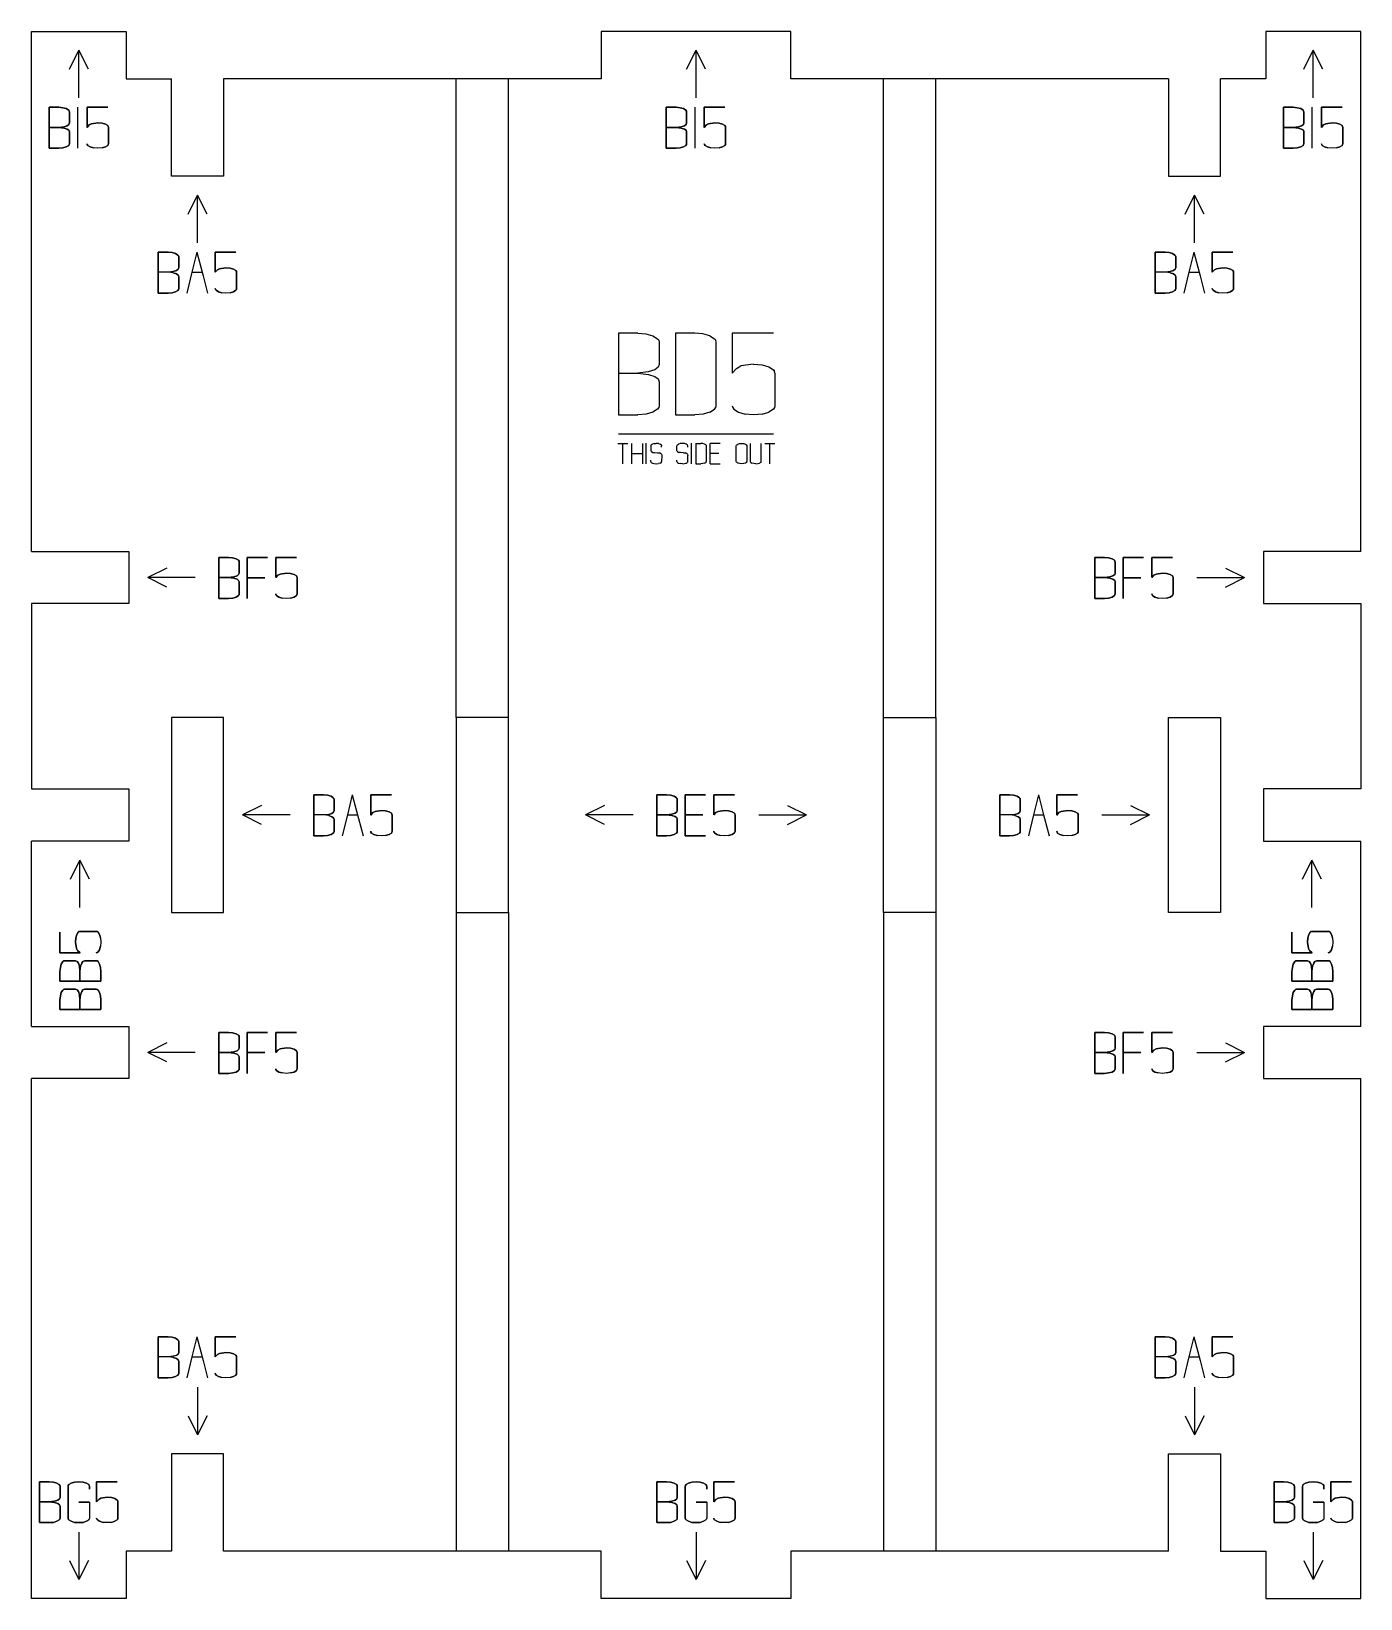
# Model space of a CAD drawing. Header units: millimetres. Extents: x 84 to 224, y -214 to -49.
import ezdxf

# ---------------------------------------------------------------- set-up
doc = ezdxf.new("R2010")
doc.units = ezdxf.units.MM
doc.layers.add('coding', color=2, linetype='Continuous')

msp = doc.modelspace()

# ---------------------------------------------------------------- linework, layer by layer
for p, q in [((83.55, -48.94), (93.55, -48.94)), ((83.55, -103.69), (83.55, -48.94)), ((93.55, -48.94), (93.55, -53.94)), ((163.55, -48.94), (143.55, -48.94)), ((143.55, -48.94), (143.55, -53.94)), ((163.55, -53.94), (163.55, -48.94)), ((223.55, -48.94), (213.55, -48.94)), ((213.55, -48.94), (213.55, -53.94)), ((223.55, -103.69), (223.55, -48.94)), ((93.55, -53.94), (98.3, -53.94)), ((98.3, -64.19), (98.3, -53.94)), ((143.55, -53.94), (103.8, -53.94)), ((103.8, -53.94), (103.8, -64.19)), ((203.3, -53.94), (163.55, -53.94)), ((203.3, -53.94), (203.3, -64.19)), ((213.55, -53.94), (208.8, -53.94)), ((208.8, -64.19), (208.8, -53.94)), ((103.8, -64.19), (98.3, -64.19)), ((203.3, -64.19), (208.8, -64.19)), ((83.55, -103.69), (93.8, -103.69)), ((93.8, -103.69), (93.8, -109.19)), ((213.3, -103.69), (213.3, -109.19)), ((223.55, -103.69), (213.3, -103.69)), ((93.8, -109.19), (83.55, -109.19)), ((83.55, -109.19), (83.55, -128.69)), ((213.3, -109.19), (223.55, -109.19)), ((223.55, -109.19), (223.55, -128.69)), ((98.3, -121.19), (98.3, -141.69)), ((103.8, -121.19), (98.3, -121.19)), ((103.8, -141.69), (103.8, -121.19)), ((128.3, -121.19), (128.3, -141.69)), ((133.8, -121.19), (128.3, -121.19)), ((133.8, -141.69), (133.8, -121.19)), ((173.3, -121.19), (178.8, -121.19)), ((173.3, -141.69), (173.3, -121.19)), ((178.8, -121.19), (178.8, -141.69)), ((203.3, -141.69), (203.3, -121.19)), ((203.3, -121.19), (208.8, -121.19)), ((208.8, -121.19), (208.8, -141.69)), ((83.55, -128.69), (93.8, -128.69)), ((93.8, -128.69), (93.8, -134.19)), ((213.3, -128.69), (213.3, -134.19)), ((223.55, -128.69), (213.3, -128.69)), ((93.8, -134.19), (83.55, -134.19)), ((83.55, -153.69), (83.55, -134.19)), ((213.3, -134.19), (223.55, -134.19)), ((223.55, -153.69), (223.55, -134.19)), ((98.3, -141.69), (103.8, -141.69)), ((128.3, -141.69), (133.8, -141.69)), ((178.8, -141.69), (173.3, -141.69)), ((208.8, -141.69), (203.3, -141.69)), ((83.55, -153.69), (93.8, -153.69)), ((93.8, -153.69), (93.8, -159.19)), ((213.3, -153.69), (213.3, -159.19)), ((223.55, -153.69), (213.3, -153.69)), ((83.55, -213.94), (83.55, -159.19)), ((93.8, -159.19), (83.55, -159.19)), ((213.3, -159.19), (223.55, -159.19)), ((223.55, -213.94), (223.55, -159.19)), ((98.3, -198.69), (98.3, -208.94)), ((103.8, -198.69), (98.3, -198.69)), ((103.8, -208.94), (103.8, -198.69)), ((203.3, -208.94), (203.3, -198.69)), ((203.3, -198.69), (208.8, -198.69)), ((208.8, -198.69), (208.8, -208.94)), ((93.55, -208.94), (93.55, -213.94)), ((98.3, -208.94), (93.55, -208.94)), ((143.55, -208.94), (103.8, -208.94)), ((143.55, -213.94), (143.55, -208.94)), ((203.3, -208.94), (163.55, -208.94)), ((163.55, -208.94), (163.55, -213.94)), ((208.8, -208.94), (213.55, -208.94)), ((213.55, -208.94), (213.55, -213.94)), ((93.55, -213.94), (83.55, -213.94)), ((163.55, -213.94), (143.55, -213.94)), ((213.55, -213.94), (223.55, -213.94))]:
    msp.add_line(p, q)
at = {"layer": 'coding'}
for p, q in [((87.55, -52.94), (88.55, -50.94)), ((88.55, -55.94), (88.55, -50.94)), ((89.55, -52.94), (88.55, -50.94)), ((152.55, -52.94), (153.55, -50.94)), ((153.55, -55.94), (153.55, -50.94)), ((154.55, -52.94), (153.55, -50.94)), ((217.55, -52.94), (218.55, -50.94)), ((218.55, -55.94), (218.55, -50.94)), ((219.55, -52.94), (218.55, -50.94)), ((128.3, -121.19), (128.3, -53.94)), ((133.8, -121.19), (133.8, -53.94)), ((173.3, -121.19), (173.3, -53.94)), ((178.8, -121.19), (178.8, -53.94)), ((85.42, -56.94), (85.42, -61.25)), ((86.44, -56.94), (85.42, -56.94)), ((85.42, -59.05), (85.42, -56.94)), ((85.42, -56.94), (86.44, -56.94)), ((86.87, -56.98), (86.44, -56.94)), ((86.44, -56.94), (86.87, -56.98)), ((87.23, -57.08), (86.87, -56.98)), ((86.87, -56.98), (87.23, -57.08)), ((87.48, -57.24), (87.23, -57.08)), ((87.23, -57.08), (87.48, -57.24)), ((87.54, -57.33), (87.48, -57.24)), ((87.48, -57.24), (87.54, -57.33)), ((87.56, -57.42), (87.54, -57.33)), ((87.54, -57.33), (87.56, -57.42)), ((87.56, -58.59), (87.56, -57.42)), ((87.56, -57.42), (87.56, -58.59)), ((88.42, -56.94), (88.42, -61.25)), ((89.42, -59.06), (89.42, -56.94)), ((89.42, -56.94), (91.59, -56.94)), ((91.59, -56.94), (89.42, -56.94)), ((89.42, -56.94), (89.42, -59.06)), ((150.42, -56.94), (150.42, -61.25)), ((151.44, -56.94), (150.42, -56.94)), ((150.42, -59.05), (150.42, -56.94)), ((150.42, -56.94), (151.44, -56.94)), ((151.87, -56.98), (151.44, -56.94)), ((151.44, -56.94), (151.87, -56.98)), ((152.23, -57.08), (151.87, -56.98)), ((151.87, -56.98), (152.23, -57.08)), ((152.48, -57.24), (152.23, -57.08)), ((152.23, -57.08), (152.48, -57.24)), ((152.54, -57.33), (152.48, -57.24)), ((152.48, -57.24), (152.54, -57.33)), ((152.56, -57.42), (152.54, -57.33)), ((152.54, -57.33), (152.56, -57.42)), ((152.56, -58.59), (152.56, -57.42)), ((152.56, -57.42), (152.56, -58.59)), ((153.42, -56.94), (153.42, -61.25)), ((154.42, -59.06), (154.42, -56.94)), ((154.42, -56.94), (156.59, -56.94)), ((156.59, -56.94), (154.42, -56.94)), ((154.42, -56.94), (154.42, -59.06)), ((215.42, -56.94), (215.42, -61.25)), ((216.44, -56.94), (215.42, -56.94)), ((215.42, -59.05), (215.42, -56.94)), ((215.42, -56.94), (216.44, -56.94)), ((216.87, -56.98), (216.44, -56.94)), ((216.44, -56.94), (216.87, -56.98)), ((217.23, -57.08), (216.87, -56.98)), ((216.87, -56.98), (217.23, -57.08)), ((217.48, -57.24), (217.23, -57.08)), ((217.23, -57.08), (217.48, -57.24)), ((217.54, -57.33), (217.48, -57.24)), ((217.48, -57.24), (217.54, -57.33)), ((217.56, -57.42), (217.54, -57.33)), ((217.54, -57.33), (217.56, -57.42)), ((217.56, -58.59), (217.56, -57.42)), ((217.56, -57.42), (217.56, -58.59)), ((218.42, -56.94), (218.42, -61.25)), ((219.42, -59.06), (219.42, -56.94)), ((219.42, -56.94), (221.59, -56.94)), ((221.59, -56.94), (219.42, -56.94)), ((219.42, -56.94), (219.42, -59.06)), ((85.42, -61.25), (85.42, -59.05)), ((85.42, -59.05), (86.44, -59.05)), ((86.44, -59.05), (85.42, -59.05)), ((86.44, -59.05), (86.99, -58.99)), ((86.99, -58.99), (86.44, -59.05)), ((86.44, -59.05), (87, -59.12)), ((87, -59.12), (86.44, -59.05)), ((86.99, -58.99), (87.33, -58.88)), ((87.33, -58.88), (86.99, -58.99)), ((87, -59.12), (87.33, -59.23)), ((87.33, -59.23), (87, -59.12)), ((87.33, -58.88), (87.51, -58.74)), ((87.51, -58.74), (87.33, -58.88)), ((87.33, -59.23), (87.51, -59.36)), ((87.51, -59.36), (87.33, -59.23)), ((87.51, -58.74), (87.56, -58.59)), ((87.56, -58.59), (87.51, -58.74)), ((87.51, -59.36), (87.56, -59.51)), ((87.56, -59.51), (87.51, -59.36)), ((89.64, -58.8), (89.42, -59.06)), ((89.42, -59.06), (89.64, -58.8)), ((89.87, -58.68), (89.64, -58.8)), ((89.64, -58.8), (89.87, -58.68)), ((90.54, -58.58), (89.87, -58.68)), ((89.87, -58.68), (90.54, -58.58)), ((90.99, -58.61), (90.54, -58.58)), ((90.54, -58.58), (90.99, -58.61)), ((91.35, -58.72), (90.99, -58.61)), ((90.99, -58.61), (91.35, -58.72)), ((91.59, -58.87), (91.35, -58.72)), ((91.35, -58.72), (91.59, -58.87)), ((91.65, -58.96), (91.59, -58.87)), ((91.59, -58.87), (91.65, -58.96)), ((91.67, -59.06), (91.65, -58.96)), ((91.65, -58.96), (91.67, -59.06)), ((91.67, -60.77), (91.67, -59.06)), ((91.67, -59.06), (91.67, -60.77)), ((150.42, -61.25), (150.42, -59.05)), ((150.42, -59.05), (151.44, -59.05)), ((151.44, -59.05), (150.42, -59.05)), ((151.44, -59.05), (151.99, -58.99)), ((151.99, -58.99), (151.44, -59.05)), ((151.44, -59.05), (152, -59.12)), ((152, -59.12), (151.44, -59.05)), ((151.99, -58.99), (152.33, -58.88)), ((152.33, -58.88), (151.99, -58.99)), ((152, -59.12), (152.33, -59.23)), ((152.33, -59.23), (152, -59.12)), ((152.33, -58.88), (152.51, -58.74)), ((152.51, -58.74), (152.33, -58.88)), ((152.33, -59.23), (152.51, -59.36)), ((152.51, -59.36), (152.33, -59.23)), ((152.51, -58.74), (152.56, -58.59)), ((152.56, -58.59), (152.51, -58.74)), ((152.51, -59.36), (152.56, -59.51)), ((152.56, -59.51), (152.51, -59.36)), ((154.64, -58.8), (154.42, -59.06)), ((154.42, -59.06), (154.64, -58.8)), ((154.87, -58.68), (154.64, -58.8)), ((154.64, -58.8), (154.87, -58.68)), ((155.54, -58.58), (154.87, -58.68)), ((154.87, -58.68), (155.54, -58.58)), ((155.99, -58.61), (155.54, -58.58)), ((155.54, -58.58), (155.99, -58.61)), ((156.35, -58.72), (155.99, -58.61)), ((155.99, -58.61), (156.35, -58.72)), ((156.59, -58.87), (156.35, -58.72)), ((156.35, -58.72), (156.59, -58.87)), ((156.65, -58.96), (156.59, -58.87)), ((156.59, -58.87), (156.65, -58.96)), ((156.67, -59.06), (156.65, -58.96)), ((156.65, -58.96), (156.67, -59.06)), ((156.67, -60.77), (156.67, -59.06)), ((156.67, -59.06), (156.67, -60.77)), ((215.42, -61.25), (215.42, -59.05)), ((215.42, -59.05), (216.44, -59.05)), ((216.44, -59.05), (215.42, -59.05)), ((216.44, -59.05), (216.99, -58.99)), ((216.99, -58.99), (216.44, -59.05)), ((216.44, -59.05), (217, -59.12)), ((217, -59.12), (216.44, -59.05)), ((216.99, -58.99), (217.33, -58.88)), ((217.33, -58.88), (216.99, -58.99)), ((217, -59.12), (217.33, -59.23)), ((217.33, -59.23), (217, -59.12)), ((217.33, -58.88), (217.51, -58.74)), ((217.51, -58.74), (217.33, -58.88)), ((217.33, -59.23), (217.51, -59.36)), ((217.51, -59.36), (217.33, -59.23)), ((217.51, -58.74), (217.56, -58.59)), ((217.56, -58.59), (217.51, -58.74)), ((217.51, -59.36), (217.56, -59.51)), ((217.56, -59.51), (217.51, -59.36)), ((219.64, -58.8), (219.42, -59.06)), ((219.42, -59.06), (219.64, -58.8)), ((219.87, -58.68), (219.64, -58.8)), ((219.64, -58.8), (219.87, -58.68)), ((220.54, -58.58), (219.87, -58.68)), ((219.87, -58.68), (220.54, -58.58)), ((220.99, -58.61), (220.54, -58.58)), ((220.54, -58.58), (220.99, -58.61)), ((221.35, -58.72), (220.99, -58.61)), ((220.99, -58.61), (221.35, -58.72)), ((221.59, -58.87), (221.35, -58.72)), ((221.35, -58.72), (221.59, -58.87)), ((221.65, -58.96), (221.59, -58.87)), ((221.59, -58.87), (221.65, -58.96)), ((221.67, -59.06), (221.65, -58.96)), ((221.65, -58.96), (221.67, -59.06)), ((221.67, -60.77), (221.67, -59.06)), ((221.67, -59.06), (221.67, -60.77)), ((87.48, -60.96), (87.23, -61.11)), ((87.23, -61.11), (87.48, -60.96)), ((87.54, -60.87), (87.48, -60.96)), ((87.48, -60.96), (87.54, -60.87)), ((87.56, -60.77), (87.54, -60.87)), ((87.54, -60.87), (87.56, -60.77)), ((87.56, -59.51), (87.56, -60.77)), ((87.56, -60.77), (87.56, -59.51)), ((89.44, -60.86), (89.42, -60.77)), ((89.42, -60.77), (89.44, -60.86)), ((89.5, -60.95), (89.44, -60.86)), ((89.44, -60.86), (89.5, -60.95)), ((89.74, -61.11), (89.5, -60.95)), ((89.5, -60.95), (89.74, -61.11)), ((91.35, -61.11), (91.59, -60.95)), ((91.59, -60.95), (91.35, -61.11)), ((91.59, -60.95), (91.65, -60.86)), ((91.65, -60.86), (91.59, -60.95)), ((91.65, -60.86), (91.67, -60.77)), ((91.67, -60.77), (91.65, -60.86)), ((152.48, -60.96), (152.23, -61.11)), ((152.23, -61.11), (152.48, -60.96)), ((152.54, -60.87), (152.48, -60.96)), ((152.48, -60.96), (152.54, -60.87)), ((152.56, -60.77), (152.54, -60.87)), ((152.54, -60.87), (152.56, -60.77)), ((152.56, -59.51), (152.56, -60.77)), ((152.56, -60.77), (152.56, -59.51)), ((154.44, -60.86), (154.42, -60.77)), ((154.42, -60.77), (154.44, -60.86)), ((154.5, -60.95), (154.44, -60.86)), ((154.44, -60.86), (154.5, -60.95)), ((154.74, -61.11), (154.5, -60.95)), ((154.5, -60.95), (154.74, -61.11)), ((156.35, -61.11), (156.59, -60.95)), ((156.59, -60.95), (156.35, -61.11)), ((156.59, -60.95), (156.65, -60.86)), ((156.65, -60.86), (156.59, -60.95)), ((156.65, -60.86), (156.67, -60.77)), ((156.67, -60.77), (156.65, -60.86)), ((217.48, -60.96), (217.23, -61.11)), ((217.23, -61.11), (217.48, -60.96)), ((217.54, -60.87), (217.48, -60.96)), ((217.48, -60.96), (217.54, -60.87)), ((217.56, -60.77), (217.54, -60.87)), ((217.54, -60.87), (217.56, -60.77)), ((217.56, -59.51), (217.56, -60.77)), ((217.56, -60.77), (217.56, -59.51)), ((219.44, -60.86), (219.42, -60.77)), ((219.42, -60.77), (219.44, -60.86)), ((219.5, -60.95), (219.44, -60.86)), ((219.44, -60.86), (219.5, -60.95)), ((219.74, -61.11), (219.5, -60.95)), ((219.5, -60.95), (219.74, -61.11)), ((221.35, -61.11), (221.59, -60.95)), ((221.59, -60.95), (221.35, -61.11)), ((221.59, -60.95), (221.65, -60.86)), ((221.65, -60.86), (221.59, -60.95)), ((221.65, -60.86), (221.67, -60.77)), ((221.67, -60.77), (221.65, -60.86)), ((86.44, -61.25), (85.42, -61.25)), ((85.42, -61.25), (86.44, -61.25)), ((86.87, -61.21), (86.44, -61.25)), ((86.44, -61.25), (86.87, -61.21)), ((87.23, -61.11), (86.87, -61.21)), ((86.87, -61.21), (87.23, -61.11)), ((90.1, -61.21), (89.74, -61.11)), ((89.74, -61.11), (90.1, -61.21)), ((90.54, -61.25), (90.1, -61.21)), ((90.99, -61.21), (90.54, -61.25)), ((90.99, -61.21), (91.35, -61.11)), ((91.35, -61.11), (90.99, -61.21)), ((151.44, -61.25), (150.42, -61.25)), ((150.42, -61.25), (151.44, -61.25)), ((151.87, -61.21), (151.44, -61.25)), ((151.44, -61.25), (151.87, -61.21)), ((152.23, -61.11), (151.87, -61.21)), ((151.87, -61.21), (152.23, -61.11)), ((155.1, -61.21), (154.74, -61.11)), ((154.74, -61.11), (155.1, -61.21)), ((155.54, -61.25), (155.1, -61.21)), ((155.99, -61.21), (155.54, -61.25)), ((155.99, -61.21), (156.35, -61.11)), ((156.35, -61.11), (155.99, -61.21)), ((216.44, -61.25), (215.42, -61.25)), ((215.42, -61.25), (216.44, -61.25)), ((216.87, -61.21), (216.44, -61.25)), ((216.44, -61.25), (216.87, -61.21)), ((217.23, -61.11), (216.87, -61.21)), ((216.87, -61.21), (217.23, -61.11)), ((220.1, -61.21), (219.74, -61.11)), ((219.74, -61.11), (220.1, -61.21)), ((220.54, -61.25), (220.1, -61.21)), ((220.99, -61.21), (220.54, -61.25)), ((220.99, -61.21), (221.35, -61.11)), ((221.35, -61.11), (220.99, -61.21)), ((100.05, -68.19), (101.05, -66.19)), ((101.05, -71.19), (101.05, -66.19)), ((102.05, -68.19), (101.05, -66.19)), ((205.05, -68.19), (206.05, -66.19)), ((206.05, -71.19), (206.05, -66.19)), ((207.05, -68.19), (206.05, -66.19)), ((96.92, -72.19), (96.92, -76.5)), ((97.94, -72.19), (96.92, -72.19)), ((96.92, -74.3), (96.92, -72.19)), ((96.92, -72.19), (97.94, -72.19)), ((98.37, -72.23), (97.94, -72.19)), ((97.94, -72.19), (98.37, -72.23)), ((98.74, -72.33), (98.37, -72.23)), ((98.37, -72.23), (98.74, -72.33)), ((98.98, -72.49), (98.74, -72.33)), ((98.74, -72.33), (98.98, -72.49)), ((99.05, -72.58), (98.98, -72.49)), ((98.98, -72.49), (99.05, -72.58)), ((99.07, -72.67), (99.05, -72.58)), ((99.05, -72.58), (99.07, -72.67)), ((100.98, -72.19), (100.46, -74.3)), ((100.98, -72.19), (101.53, -74.3)), ((102.92, -74.31), (102.92, -72.19)), ((102.92, -72.19), (105.09, -72.19)), ((105.09, -72.19), (102.92, -72.19)), ((102.92, -72.19), (102.92, -74.31)), ((201.92, -72.19), (201.92, -76.5)), ((202.94, -72.19), (201.92, -72.19)), ((201.92, -74.3), (201.92, -72.19)), ((201.92, -72.19), (202.94, -72.19)), ((203.37, -72.23), (202.94, -72.19)), ((202.94, -72.19), (203.37, -72.23)), ((203.74, -72.33), (203.37, -72.23)), ((203.37, -72.23), (203.74, -72.33)), ((203.98, -72.49), (203.74, -72.33)), ((203.74, -72.33), (203.98, -72.49)), ((204.05, -72.58), (203.98, -72.49)), ((203.98, -72.49), (204.05, -72.58)), ((204.07, -72.67), (204.05, -72.58)), ((204.05, -72.58), (204.07, -72.67)), ((205.98, -72.19), (205.46, -74.3)), ((205.98, -72.19), (206.53, -74.3)), ((207.92, -74.31), (207.92, -72.19)), ((207.92, -72.19), (210.09, -72.19)), ((210.09, -72.19), (207.92, -72.19)), ((207.92, -72.19), (207.92, -74.31)), ((98.49, -74.24), (97.94, -74.3)), ((98.49, -74.24), (98.84, -74.13)), ((98.84, -74.13), (98.49, -74.24)), ((98.84, -74.13), (99.01, -73.99)), ((99.01, -73.99), (98.84, -74.13)), ((99.01, -73.99), (99.07, -73.84)), ((99.07, -73.84), (99.01, -73.99)), ((99.07, -73.84), (99.07, -72.67)), ((99.07, -72.67), (99.07, -73.84)), ((103.14, -74.05), (102.92, -74.31)), ((102.92, -74.31), (103.14, -74.05)), ((103.37, -73.93), (103.14, -74.05)), ((103.14, -74.05), (103.37, -73.93)), ((104.04, -73.83), (103.37, -73.93)), ((103.37, -73.93), (104.04, -73.83)), ((104.48, -73.86), (104.04, -73.83)), ((104.04, -73.83), (104.48, -73.86)), ((104.84, -73.97), (104.48, -73.86)), ((104.48, -73.86), (104.84, -73.97)), ((105.09, -74.12), (104.84, -73.97)), ((104.84, -73.97), (105.09, -74.12)), ((105.15, -74.21), (105.09, -74.12)), ((105.09, -74.12), (105.15, -74.21)), ((105.17, -74.31), (105.15, -74.21)), ((105.15, -74.21), (105.17, -74.31)), ((203.49, -74.24), (202.94, -74.3)), ((203.49, -74.24), (203.84, -74.13)), ((203.84, -74.13), (203.49, -74.24)), ((203.84, -74.13), (204.01, -73.99)), ((204.01, -73.99), (203.84, -74.13)), ((204.01, -73.99), (204.07, -73.84)), ((204.07, -73.84), (204.01, -73.99)), ((204.07, -73.84), (204.07, -72.67)), ((204.07, -72.67), (204.07, -73.84)), ((208.14, -74.05), (207.92, -74.31)), ((207.92, -74.31), (208.14, -74.05)), ((208.37, -73.93), (208.14, -74.05)), ((208.14, -74.05), (208.37, -73.93)), ((209.04, -73.83), (208.37, -73.93)), ((208.37, -73.93), (209.04, -73.83)), ((209.48, -73.86), (209.04, -73.83)), ((209.04, -73.83), (209.48, -73.86)), ((209.84, -73.97), (209.48, -73.86)), ((209.48, -73.86), (209.84, -73.97)), ((210.09, -74.12), (209.84, -73.97)), ((209.84, -73.97), (210.09, -74.12)), ((210.15, -74.21), (210.09, -74.12)), ((210.09, -74.12), (210.15, -74.21)), ((210.17, -74.31), (210.15, -74.21)), ((210.15, -74.21), (210.17, -74.31)), ((96.92, -76.5), (96.92, -74.3)), ((97.94, -74.3), (96.92, -74.3)), ((98.5, -74.37), (97.94, -74.3)), ((98.5, -74.37), (98.84, -74.48)), ((98.84, -74.48), (98.5, -74.37)), ((98.84, -74.48), (99.01, -74.61)), ((99.01, -74.61), (98.84, -74.48)), ((99.01, -74.61), (99.07, -74.76)), ((99.07, -74.76), (99.01, -74.61)), ((99.07, -74.76), (99.07, -76.02)), ((99.07, -76.02), (99.07, -74.76)), ((100.46, -74.3), (99.92, -76.5)), ((100.46, -74.3), (101.53, -74.3)), ((101.53, -74.3), (101.63, -74.68)), ((101.63, -74.68), (102.11, -76.5)), ((105.17, -76.02), (105.17, -74.31)), ((105.17, -74.31), (105.17, -76.02)), ((201.92, -76.5), (201.92, -74.3)), ((202.94, -74.3), (201.92, -74.3)), ((203.5, -74.37), (202.94, -74.3)), ((203.5, -74.37), (203.84, -74.48)), ((203.84, -74.48), (203.5, -74.37)), ((203.84, -74.48), (204.01, -74.61)), ((204.01, -74.61), (203.84, -74.48)), ((204.01, -74.61), (204.07, -74.76)), ((204.07, -74.76), (204.01, -74.61)), ((204.07, -74.76), (204.07, -76.02)), ((204.07, -76.02), (204.07, -74.76)), ((205.46, -74.3), (204.92, -76.5)), ((205.46, -74.3), (206.53, -74.3)), ((206.53, -74.3), (206.63, -74.68)), ((206.63, -74.68), (207.11, -76.5)), ((210.17, -76.02), (210.17, -74.31)), ((210.17, -74.31), (210.17, -76.02)), ((97.94, -76.5), (96.92, -76.5)), ((96.92, -76.5), (97.94, -76.5)), ((98.37, -76.46), (97.94, -76.5)), ((97.94, -76.5), (98.37, -76.46)), ((98.74, -76.36), (98.37, -76.46)), ((98.37, -76.46), (98.74, -76.36)), ((98.98, -76.21), (98.74, -76.36)), ((98.74, -76.36), (98.98, -76.21)), ((99.05, -76.12), (98.98, -76.21)), ((98.98, -76.21), (99.05, -76.12)), ((99.07, -76.02), (99.05, -76.12)), ((99.05, -76.12), (99.07, -76.02)), ((102.94, -76.11), (102.92, -76.02)), ((102.92, -76.02), (102.94, -76.11)), ((103, -76.2), (102.94, -76.11)), ((102.94, -76.11), (103, -76.2)), ((103.24, -76.36), (103, -76.2)), ((103, -76.2), (103.24, -76.36)), ((103.6, -76.46), (103.24, -76.36)), ((103.24, -76.36), (103.6, -76.46)), ((104.04, -76.5), (103.6, -76.46)), ((104.48, -76.46), (104.04, -76.5)), ((104.48, -76.46), (104.84, -76.36)), ((104.84, -76.36), (104.48, -76.46)), ((104.84, -76.36), (105.09, -76.2)), ((105.09, -76.2), (104.84, -76.36)), ((105.09, -76.2), (105.15, -76.11)), ((105.15, -76.11), (105.09, -76.2)), ((105.15, -76.11), (105.17, -76.02)), ((105.17, -76.02), (105.15, -76.11)), ((202.94, -76.5), (201.92, -76.5)), ((201.92, -76.5), (202.94, -76.5)), ((203.37, -76.46), (202.94, -76.5)), ((202.94, -76.5), (203.37, -76.46)), ((203.74, -76.36), (203.37, -76.46)), ((203.37, -76.46), (203.74, -76.36)), ((203.98, -76.21), (203.74, -76.36)), ((203.74, -76.36), (203.98, -76.21)), ((204.05, -76.12), (203.98, -76.21)), ((203.98, -76.21), (204.05, -76.12)), ((204.07, -76.02), (204.05, -76.12)), ((204.05, -76.12), (204.07, -76.02)), ((207.94, -76.11), (207.92, -76.02)), ((207.92, -76.02), (207.94, -76.11)), ((208, -76.2), (207.94, -76.11)), ((207.94, -76.11), (208, -76.2)), ((208.24, -76.36), (208, -76.2)), ((208, -76.2), (208.24, -76.36)), ((208.6, -76.46), (208.24, -76.36)), ((208.24, -76.36), (208.6, -76.46)), ((209.04, -76.5), (208.6, -76.46)), ((209.48, -76.46), (209.04, -76.5)), ((209.48, -76.46), (209.84, -76.36)), ((209.84, -76.36), (209.48, -76.46)), ((209.84, -76.36), (210.09, -76.2)), ((210.09, -76.2), (209.84, -76.36)), ((210.09, -76.2), (210.15, -76.11)), ((210.15, -76.11), (210.09, -76.2)), ((210.15, -76.11), (210.17, -76.02)), ((210.17, -76.02), (210.15, -76.11)), ((147.41, -80.7), (145.38, -80.7)), ((145.38, -80.7), (145.38, -84.92)), ((147.41, -80.7), (148.27, -80.77)), ((148.27, -80.77), (149, -80.99)), ((151.37, -80.7), (151.37, -89.32)), ((153.41, -80.7), (151.37, -80.7)), ((154.28, -80.77), (153.41, -80.7)), ((155.01, -80.99), (154.28, -80.77)), ((161.71, -80.7), (157.37, -80.7)), ((157.37, -80.7), (157.37, -84.93)), ((149, -80.99), (149.5, -81.3)), ((149.5, -81.3), (149.62, -81.47)), ((149.62, -81.47), (149.66, -81.66)), ((149.66, -81.66), (149.66, -84)), ((155.01, -80.99), (155.49, -81.3)), ((155.62, -81.47), (155.49, -81.3)), ((155.66, -81.66), (155.62, -81.47)), ((155.66, -88.35), (155.66, -81.66)), ((149.66, -84), (149.55, -84.31)), ((159.61, -83.97), (158.27, -84.17)), ((159.61, -83.97), (160.5, -84.04)), ((160.5, -84.04), (161.22, -84.25)), ((145.38, -84.92), (145.38, -89.32)), ((145.38, -84.92), (147.41, -84.92)), ((148.52, -84.79), (147.41, -84.92)), ((147.41, -84.92), (148.53, -85.06)), ((149.2, -84.58), (148.52, -84.79)), ((148.53, -85.06), (149.2, -85.27)), ((149.55, -84.31), (149.2, -84.58)), ((149.2, -85.27), (149.55, -85.54)), ((149.55, -85.54), (149.66, -85.84)), ((157.37, -84.93), (157.8, -84.42)), ((157.8, -84.42), (158.27, -84.17)), ((161.22, -84.25), (161.7, -84.56)), ((161.7, -84.56), (161.82, -84.74)), ((161.86, -84.93), (161.82, -84.74)), ((161.86, -84.93), (161.86, -88.35)), ((149.66, -85.84), (149.66, -88.35)), ((149, -89.04), (148.28, -89.25)), ((149.5, -88.73), (149, -89.04)), ((149.62, -88.55), (149.5, -88.73)), ((149.66, -88.35), (149.62, -88.55)), ((155.01, -89.04), (154.29, -89.25)), ((155.01, -89.04), (155.49, -88.73)), ((155.49, -88.73), (155.62, -88.55)), ((155.62, -88.55), (155.66, -88.35)), ((157.37, -88.35), (157.41, -88.55)), ((157.41, -88.55), (157.53, -88.72)), ((157.53, -88.72), (158.01, -89.04)), ((158.01, -89.04), (158.73, -89.25)), ((160.5, -89.25), (161.22, -89.04)), ((161.7, -88.72), (161.22, -89.04)), ((161.82, -88.55), (161.7, -88.72)), ((161.86, -88.35), (161.82, -88.55)), ((145.38, -89.32), (147.41, -89.32)), ((148.28, -89.25), (147.41, -89.32)), ((151.37, -89.32), (153.41, -89.32)), ((154.29, -89.25), (153.41, -89.32)), ((159.61, -89.32), (158.73, -89.25)), ((160.5, -89.25), (159.61, -89.32)), ((145.3, -92.32), (145.84, -92.32)), ((145.38, -91.32), (161.71, -91.32)), ((145.84, -94.47), (145.84, -92.32)), ((145.84, -92.32), (146.37, -92.32)), ((146.8, -93.38), (146.8, -92.32)), ((147.92, -92.32), (147.92, -93.38)), ((148.3, -94.47), (148.3, -92.31)), ((148.96, -92.39), (148.84, -92.46)), ((149.14, -92.33), (148.96, -92.39)), ((149.14, -92.33), (149.36, -92.32)), ((149.58, -92.33), (149.36, -92.32)), ((149.58, -92.33), (149.76, -92.39)), ((149.88, -92.46), (149.76, -92.39)), ((151.58, -92.46), (151.7, -92.39)), ((151.89, -92.33), (151.7, -92.39)), ((152.11, -92.32), (151.89, -92.33)), ((152.33, -92.33), (152.11, -92.32)), ((152.51, -92.39), (152.33, -92.33)), ((152.63, -92.46), (152.51, -92.39)), ((153.04, -92.31), (153.04, -94.47)), ((153.54, -92.32), (153.54, -94.47)), ((153.54, -92.32), (154.05, -92.32)), ((154.27, -92.33), (154.05, -92.32)), ((154.45, -92.39), (154.27, -92.33)), ((154.57, -92.47), (154.45, -92.39)), ((155.04, -93.36), (155.04, -92.32)), ((156.1, -92.32), (155.04, -92.32)), ((157.83, -92.46), (157.95, -92.39)), ((157.95, -92.39), (158.13, -92.33)), ((158.13, -92.33), (158.35, -92.32)), ((158.35, -92.32), (158.57, -92.33)), ((158.57, -92.33), (158.75, -92.39)), ((158.75, -92.39), (158.87, -92.46)), ((159.28, -94.23), (159.28, -92.33)), ((160.41, -94.23), (160.41, -92.33)), ((160.78, -92.32), (161.32, -92.32)), ((161.32, -94.47), (161.32, -92.32)), ((161.32, -92.32), (161.85, -92.32)), ((146.8, -93.38), (147.92, -93.38)), ((146.8, -94.47), (146.8, -93.38)), ((147.92, -93.38), (147.92, -94.47)), ((148.8, -92.56), (148.81, -92.51)), ((148.8, -92.56), (148.8, -93.09)), ((148.8, -93.09), (148.81, -93.14)), ((148.81, -92.51), (148.84, -92.46)), ((148.81, -93.14), (148.85, -93.19)), ((148.85, -93.19), (148.99, -93.27)), ((148.99, -93.27), (149.16, -93.29)), ((149.16, -93.29), (149.5, -93.3)), ((149.5, -93.3), (149.69, -93.32)), ((149.82, -93.38), (149.69, -93.32)), ((149.9, -93.47), (149.82, -93.38)), ((149.91, -92.51), (149.88, -92.46)), ((149.9, -93.47), (149.93, -93.59)), ((149.91, -92.51), (149.92, -92.56)), ((149.92, -92.71), (149.92, -92.56)), ((149.93, -93.59), (149.92, -94.23)), ((151.54, -92.56), (151.55, -92.51)), ((151.54, -93.09), (151.54, -92.56)), ((151.56, -93.14), (151.54, -93.09)), ((151.55, -92.51), (151.58, -92.46)), ((151.56, -93.14), (151.59, -93.19)), ((151.59, -93.19), (151.74, -93.27)), ((151.9, -93.29), (151.74, -93.27)), ((152.24, -93.3), (151.9, -93.29)), ((152.24, -93.3), (152.43, -93.32)), ((152.56, -93.38), (152.43, -93.32)), ((152.65, -93.47), (152.56, -93.38)), ((152.63, -92.46), (152.66, -92.51)), ((152.65, -93.47), (152.67, -93.59)), ((152.67, -92.56), (152.66, -92.51)), ((152.67, -92.71), (152.67, -92.56)), ((152.67, -94.23), (152.67, -93.59)), ((154.6, -92.51), (154.57, -92.47)), ((154.6, -92.51), (154.61, -92.56)), ((154.61, -92.56), (154.61, -94.23)), ((155.04, -94.47), (155.04, -93.36)), ((155.04, -93.36), (155.95, -93.36)), ((157.78, -92.56), (157.8, -92.51)), ((157.78, -94.23), (157.78, -92.56)), ((157.8, -92.51), (157.83, -92.46)), ((158.87, -92.46), (158.9, -92.51)), ((158.9, -92.51), (158.91, -92.56)), ((158.91, -92.56), (158.91, -94.23)), ((148.8, -94.23), (148.8, -94.08)), ((148.81, -94.28), (148.8, -94.23)), ((148.84, -94.32), (148.81, -94.28)), ((148.84, -94.32), (148.96, -94.4)), ((148.96, -94.4), (149.14, -94.45)), ((149.14, -94.45), (149.36, -94.47)), ((149.36, -94.47), (149.58, -94.45)), ((149.76, -94.4), (149.58, -94.45)), ((149.76, -94.4), (149.88, -94.32)), ((149.88, -94.32), (149.91, -94.28)), ((149.91, -94.28), (149.92, -94.23)), ((151.54, -94.23), (151.54, -94.08)), ((151.54, -94.23), (151.55, -94.28)), ((151.55, -94.28), (151.58, -94.32)), ((151.58, -94.32), (151.7, -94.4)), ((151.7, -94.4), (151.89, -94.45)), ((152.11, -94.47), (151.89, -94.45)), ((152.11, -94.47), (152.33, -94.45)), ((152.33, -94.45), (152.51, -94.4)), ((152.51, -94.4), (152.63, -94.32)), ((152.66, -94.28), (152.63, -94.32)), ((152.67, -94.23), (152.66, -94.28)), ((153.54, -94.47), (154.05, -94.47)), ((154.27, -94.45), (154.05, -94.47)), ((154.45, -94.4), (154.27, -94.45)), ((154.45, -94.4), (154.57, -94.32)), ((154.57, -94.32), (154.6, -94.28)), ((154.6, -94.28), (154.61, -94.23)), ((155.04, -94.47), (156.1, -94.47)), ((157.8, -94.28), (157.78, -94.23)), ((157.83, -94.32), (157.8, -94.28)), ((157.95, -94.4), (157.83, -94.32)), ((158.13, -94.45), (157.95, -94.4)), ((158.35, -94.47), (158.13, -94.45)), ((158.57, -94.45), (158.35, -94.47)), ((158.75, -94.4), (158.57, -94.45)), ((158.87, -94.32), (158.75, -94.4)), ((158.9, -94.28), (158.87, -94.32)), ((158.9, -94.28), (158.91, -94.23)), ((159.29, -94.28), (159.28, -94.23)), ((159.32, -94.32), (159.29, -94.28)), ((159.32, -94.32), (159.44, -94.4)), ((159.62, -94.45), (159.44, -94.4)), ((159.85, -94.47), (159.62, -94.45)), ((159.85, -94.47), (160.07, -94.45)), ((160.07, -94.45), (160.25, -94.4)), ((160.37, -94.32), (160.25, -94.4)), ((160.4, -94.28), (160.37, -94.32)), ((160.4, -94.28), (160.41, -94.23)), ((97.8, -105.44), (95.8, -106.44)), ((103.3, -104.33), (103.3, -108.64)), ((104.31, -104.33), (103.3, -104.33)), ((103.3, -106.44), (103.3, -104.33)), ((103.3, -104.33), (104.31, -104.33)), ((104.74, -104.37), (104.31, -104.33)), ((104.31, -104.33), (104.74, -104.37)), ((105.11, -104.47), (104.74, -104.37)), ((104.74, -104.37), (105.11, -104.47)), ((105.35, -104.63), (105.11, -104.47)), ((105.11, -104.47), (105.35, -104.63)), ((105.42, -104.72), (105.35, -104.63)), ((105.35, -104.63), (105.42, -104.72)), ((105.44, -104.81), (105.42, -104.72)), ((105.42, -104.72), (105.44, -104.81)), ((105.44, -105.98), (105.44, -104.81)), ((105.44, -104.81), (105.44, -105.98)), ((106.29, -108.64), (106.29, -104.33)), ((106.29, -104.33), (108.42, -104.33)), ((108.42, -104.33), (106.29, -104.33)), ((106.29, -104.33), (106.29, -106.46)), ((109.29, -106.45), (109.29, -104.33)), ((109.29, -104.33), (111.46, -104.33)), ((111.46, -104.33), (109.29, -104.33)), ((109.29, -104.33), (109.29, -106.45)), ((195.55, -104.33), (195.55, -108.64)), ((196.57, -104.33), (195.55, -104.33)), ((195.55, -106.44), (195.55, -104.33)), ((195.55, -104.33), (196.57, -104.33)), ((197, -104.37), (196.57, -104.33)), ((196.57, -104.33), (197, -104.37)), ((197.36, -104.47), (197, -104.37)), ((197, -104.37), (197.36, -104.47)), ((197.61, -104.63), (197.36, -104.47)), ((197.36, -104.47), (197.61, -104.63)), ((197.67, -104.72), (197.61, -104.63)), ((197.61, -104.63), (197.67, -104.72)), ((197.7, -104.81), (197.67, -104.72)), ((197.67, -104.72), (197.7, -104.81)), ((197.7, -105.98), (197.7, -104.81)), ((197.7, -104.81), (197.7, -105.98)), ((198.55, -108.64), (198.55, -104.33)), ((198.55, -104.33), (200.68, -104.33)), ((200.68, -104.33), (198.55, -104.33)), ((198.55, -104.33), (198.55, -106.46)), ((201.55, -106.45), (201.55, -104.33)), ((201.55, -104.33), (203.72, -104.33)), ((203.72, -104.33), (201.55, -104.33)), ((201.55, -104.33), (201.55, -106.45)), ((209.3, -105.44), (211.3, -106.44)), ((100.8, -106.44), (95.8, -106.44)), ((97.8, -107.44), (95.8, -106.44)), ((103.3, -108.64), (103.3, -106.44)), ((103.3, -106.44), (104.31, -106.44)), ((104.31, -106.44), (103.3, -106.44)), ((104.31, -106.44), (104.86, -106.38)), ((104.86, -106.38), (104.31, -106.44)), ((104.31, -106.44), (104.87, -106.51)), ((104.87, -106.51), (104.31, -106.44)), ((104.86, -106.38), (105.21, -106.27)), ((105.21, -106.27), (104.86, -106.38)), ((104.87, -106.51), (105.21, -106.62)), ((105.21, -106.62), (104.87, -106.51)), ((105.21, -106.27), (105.38, -106.13)), ((105.38, -106.13), (105.21, -106.27)), ((105.21, -106.62), (105.38, -106.75)), ((105.38, -106.75), (105.21, -106.62)), ((105.38, -106.13), (105.44, -105.98)), ((105.44, -105.98), (105.38, -106.13)), ((105.38, -106.75), (105.44, -106.9)), ((105.44, -106.9), (105.38, -106.75)), ((105.44, -106.9), (105.44, -108.16)), ((105.44, -108.16), (105.44, -106.9)), ((106.29, -106.46), (108.12, -106.46)), ((108.12, -106.46), (106.29, -106.46)), ((106.29, -106.46), (106.29, -108.64)), ((109.51, -106.19), (109.29, -106.45)), ((109.29, -106.45), (109.51, -106.19)), ((109.74, -106.07), (109.51, -106.19)), ((109.51, -106.19), (109.74, -106.07)), ((110.41, -105.97), (109.74, -106.07)), ((109.74, -106.07), (110.41, -105.97)), ((110.85, -106), (110.41, -105.97)), ((110.41, -105.97), (110.85, -106)), ((111.22, -106.11), (110.85, -106)), ((110.85, -106), (111.22, -106.11)), ((111.46, -106.26), (111.22, -106.11)), ((111.22, -106.11), (111.46, -106.26)), ((111.52, -106.35), (111.46, -106.26)), ((111.46, -106.26), (111.52, -106.35)), ((111.54, -106.45), (111.52, -106.35)), ((111.52, -106.35), (111.54, -106.45)), ((111.54, -108.16), (111.54, -106.45)), ((111.54, -106.45), (111.54, -108.16)), ((195.55, -108.64), (195.55, -106.44)), ((195.55, -106.44), (196.57, -106.44)), ((196.57, -106.44), (195.55, -106.44)), ((196.57, -106.44), (197.12, -106.38)), ((197.12, -106.38), (196.57, -106.44)), ((196.57, -106.44), (197.13, -106.51)), ((197.13, -106.51), (196.57, -106.44)), ((197.12, -106.38), (197.46, -106.27)), ((197.46, -106.27), (197.12, -106.38)), ((197.13, -106.51), (197.46, -106.62)), ((197.46, -106.62), (197.13, -106.51)), ((197.46, -106.27), (197.64, -106.13)), ((197.64, -106.13), (197.46, -106.27)), ((197.46, -106.62), (197.64, -106.75)), ((197.64, -106.75), (197.46, -106.62)), ((197.64, -106.13), (197.7, -105.98)), ((197.7, -105.98), (197.64, -106.13)), ((197.64, -106.75), (197.7, -106.9)), ((197.7, -106.9), (197.64, -106.75)), ((197.7, -106.9), (197.7, -108.16)), ((197.7, -108.16), (197.7, -106.9)), ((198.55, -106.46), (200.38, -106.46)), ((200.38, -106.46), (198.55, -106.46)), ((198.55, -106.46), (198.55, -108.64)), ((201.77, -106.19), (201.55, -106.45)), ((201.55, -106.45), (201.77, -106.19)), ((202, -106.07), (201.77, -106.19)), ((201.77, -106.19), (202, -106.07)), ((202.67, -105.97), (202, -106.07)), ((202, -106.07), (202.67, -105.97)), ((203.11, -106), (202.67, -105.97)), ((202.67, -105.97), (203.11, -106)), ((203.47, -106.11), (203.11, -106)), ((203.11, -106), (203.47, -106.11)), ((203.72, -106.26), (203.47, -106.11)), ((203.47, -106.11), (203.72, -106.26)), ((203.78, -106.35), (203.72, -106.26)), ((203.72, -106.26), (203.78, -106.35)), ((203.8, -106.45), (203.78, -106.35)), ((203.78, -106.35), (203.8, -106.45)), ((203.8, -108.16), (203.8, -106.45)), ((203.8, -106.45), (203.8, -108.16)), ((206.3, -106.44), (211.3, -106.44)), ((209.3, -107.44), (211.3, -106.44)), ((104.31, -108.64), (103.3, -108.64)), ((103.3, -108.64), (104.31, -108.64)), ((104.75, -108.6), (104.31, -108.64)), ((104.31, -108.64), (104.75, -108.6)), ((105.11, -108.5), (104.75, -108.6)), ((104.75, -108.6), (105.11, -108.5)), ((105.35, -108.35), (105.11, -108.5)), ((105.11, -108.5), (105.35, -108.35)), ((105.42, -108.26), (105.35, -108.35)), ((105.35, -108.35), (105.42, -108.26)), ((105.44, -108.16), (105.42, -108.26)), ((105.42, -108.26), (105.44, -108.16)), ((109.31, -108.25), (109.29, -108.16)), ((109.29, -108.16), (109.31, -108.25)), ((109.37, -108.34), (109.31, -108.25)), ((109.31, -108.25), (109.37, -108.34)), ((109.61, -108.5), (109.37, -108.34)), ((109.37, -108.34), (109.61, -108.5)), ((109.97, -108.6), (109.61, -108.5)), ((109.61, -108.5), (109.97, -108.6)), ((110.41, -108.64), (109.97, -108.6)), ((110.85, -108.6), (110.41, -108.64)), ((110.85, -108.6), (111.22, -108.5)), ((111.22, -108.5), (110.85, -108.6)), ((111.22, -108.5), (111.46, -108.34)), ((111.46, -108.34), (111.22, -108.5)), ((111.46, -108.34), (111.52, -108.25)), ((111.52, -108.25), (111.46, -108.34)), ((111.52, -108.25), (111.54, -108.16)), ((111.54, -108.16), (111.52, -108.25)), ((196.57, -108.64), (195.55, -108.64)), ((195.55, -108.64), (196.57, -108.64)), ((197, -108.6), (196.57, -108.64)), ((196.57, -108.64), (197, -108.6)), ((197.36, -108.5), (197, -108.6)), ((197, -108.6), (197.36, -108.5)), ((197.61, -108.35), (197.36, -108.5)), ((197.36, -108.5), (197.61, -108.35)), ((197.67, -108.26), (197.61, -108.35)), ((197.61, -108.35), (197.67, -108.26)), ((197.7, -108.16), (197.67, -108.26)), ((197.67, -108.26), (197.7, -108.16)), ((201.57, -108.25), (201.55, -108.16)), ((201.55, -108.16), (201.57, -108.25)), ((201.63, -108.34), (201.57, -108.25)), ((201.57, -108.25), (201.63, -108.34)), ((201.87, -108.5), (201.63, -108.34)), ((201.63, -108.34), (201.87, -108.5)), ((202.23, -108.6), (201.87, -108.5)), ((201.87, -108.5), (202.23, -108.6)), ((202.67, -108.64), (202.23, -108.6)), ((203.11, -108.6), (202.67, -108.64)), ((203.11, -108.6), (203.47, -108.5)), ((203.47, -108.5), (203.11, -108.6)), ((203.47, -108.5), (203.72, -108.34)), ((203.72, -108.34), (203.47, -108.5)), ((203.72, -108.34), (203.78, -108.25)), ((203.78, -108.25), (203.72, -108.34)), ((203.78, -108.25), (203.8, -108.16)), ((203.8, -108.16), (203.78, -108.25)), ((113.3, -129.33), (113.3, -133.64)), ((114.31, -129.33), (113.3, -129.33)), ((113.3, -131.44), (113.3, -129.33)), ((113.3, -129.33), (114.31, -129.33)), ((114.74, -129.37), (114.31, -129.33)), ((114.31, -129.33), (114.74, -129.37)), ((115.11, -129.47), (114.74, -129.37)), ((114.74, -129.37), (115.11, -129.47)), ((115.35, -129.63), (115.11, -129.47)), ((115.11, -129.47), (115.35, -129.63)), ((115.42, -129.72), (115.35, -129.63)), ((115.35, -129.63), (115.42, -129.72)), ((115.44, -129.81), (115.42, -129.72)), ((115.42, -129.72), (115.44, -129.81)), ((115.44, -130.98), (115.44, -129.81)), ((115.44, -129.81), (115.44, -130.98)), ((117.35, -129.32), (116.83, -131.44)), ((117.35, -129.32), (117.91, -131.44)), ((119.29, -131.45), (119.29, -129.33)), ((119.29, -129.33), (121.46, -129.33)), ((121.46, -129.33), (119.29, -129.33)), ((119.29, -129.33), (119.29, -131.45)), ((149.42, -129.32), (149.42, -133.63)), ((150.44, -129.32), (149.42, -129.32)), ((149.42, -131.43), (149.42, -129.32)), ((149.42, -129.32), (150.44, -129.32)), ((150.87, -129.36), (150.44, -129.32)), ((150.44, -129.32), (150.87, -129.36)), ((151.24, -129.46), (150.87, -129.36)), ((150.87, -129.36), (151.24, -129.46)), ((151.48, -129.62), (151.24, -129.46)), ((151.24, -129.46), (151.48, -129.62)), ((151.55, -129.71), (151.48, -129.62)), ((151.48, -129.62), (151.55, -129.71)), ((151.57, -129.8), (151.55, -129.71)), ((151.55, -129.71), (151.57, -129.8)), ((151.57, -130.97), (151.57, -129.8)), ((151.57, -129.8), (151.57, -130.97)), ((152.42, -133.63), (152.42, -129.32)), ((152.42, -129.32), (154.55, -129.32)), ((154.55, -129.32), (152.42, -129.32)), ((152.42, -129.32), (152.42, -131.41)), ((155.42, -131.44), (155.42, -129.32)), ((155.42, -129.32), (157.59, -129.32)), ((157.59, -129.32), (155.42, -129.32)), ((155.42, -129.32), (155.42, -131.44)), ((185.55, -129.33), (185.55, -133.64)), ((186.57, -129.33), (185.55, -129.33)), ((185.55, -131.44), (185.55, -129.33)), ((185.55, -129.33), (186.57, -129.33)), ((187, -129.37), (186.57, -129.33)), ((186.57, -129.33), (187, -129.37)), ((187.36, -129.47), (187, -129.37)), ((187, -129.37), (187.36, -129.47)), ((187.61, -129.63), (187.36, -129.47)), ((187.36, -129.47), (187.61, -129.63)), ((187.67, -129.72), (187.61, -129.63)), ((187.61, -129.63), (187.67, -129.72)), ((187.7, -129.81), (187.67, -129.72)), ((187.67, -129.72), (187.7, -129.81)), ((187.7, -130.98), (187.7, -129.81)), ((187.7, -129.81), (187.7, -130.98)), ((189.61, -129.32), (189.09, -131.44)), ((189.61, -129.32), (190.16, -131.44)), ((191.55, -131.45), (191.55, -129.33)), ((191.55, -129.33), (193.72, -129.33)), ((193.72, -129.33), (191.55, -129.33)), ((191.55, -129.33), (191.55, -131.45)), ((107.8, -130.44), (105.8, -131.44)), ((110.8, -131.44), (105.8, -131.44)), ((107.8, -132.44), (105.8, -131.44)), ((113.3, -133.64), (113.3, -131.44)), ((114.31, -131.44), (113.3, -131.44)), ((114.86, -131.38), (114.31, -131.44)), ((114.87, -131.51), (114.31, -131.44)), ((114.86, -131.38), (115.21, -131.27)), ((115.21, -131.27), (114.86, -131.38)), ((114.87, -131.51), (115.21, -131.62)), ((115.21, -131.62), (114.87, -131.51)), ((115.21, -131.27), (115.38, -131.13)), ((115.38, -131.13), (115.21, -131.27)), ((115.21, -131.62), (115.38, -131.75)), ((115.38, -131.75), (115.21, -131.62)), ((115.38, -131.13), (115.44, -130.98)), ((115.44, -130.98), (115.38, -131.13)), ((115.38, -131.75), (115.44, -131.9)), ((115.44, -131.9), (115.38, -131.75)), ((115.44, -131.9), (115.44, -133.16)), ((115.44, -133.16), (115.44, -131.9)), ((116.83, -131.44), (116.29, -133.64)), ((116.83, -131.44), (117.91, -131.44)), ((117.91, -131.44), (118, -131.82)), ((118, -131.82), (118.48, -133.64)), ((119.51, -131.19), (119.29, -131.45)), ((119.29, -131.45), (119.51, -131.19)), ((119.74, -131.07), (119.51, -131.19)), ((119.51, -131.19), (119.74, -131.07)), ((120.41, -130.97), (119.74, -131.07)), ((119.74, -131.07), (120.41, -130.97)), ((120.85, -131), (120.41, -130.97)), ((120.41, -130.97), (120.85, -131)), ((121.22, -131.11), (120.85, -131)), ((120.85, -131), (121.22, -131.11)), ((121.46, -131.26), (121.22, -131.11)), ((121.22, -131.11), (121.46, -131.26)), ((121.52, -131.35), (121.46, -131.26)), ((121.46, -131.26), (121.52, -131.35)), ((121.54, -131.45), (121.52, -131.35)), ((121.52, -131.35), (121.54, -131.45)), ((121.54, -133.16), (121.54, -131.45)), ((121.54, -131.45), (121.54, -133.16)), ((143.92, -130.44), (141.92, -131.44)), ((146.92, -131.44), (141.92, -131.44)), ((143.92, -132.44), (141.92, -131.44)), ((149.42, -133.63), (149.42, -131.43)), ((149.42, -131.43), (150.44, -131.43)), ((150.44, -131.43), (149.42, -131.43)), ((150.44, -131.43), (150.99, -131.37)), ((150.99, -131.37), (150.44, -131.43)), ((150.44, -131.43), (151, -131.5)), ((151, -131.5), (150.44, -131.43)), ((150.99, -131.37), (151.34, -131.26)), ((151.34, -131.26), (150.99, -131.37)), ((151, -131.5), (151.34, -131.61)), ((151.34, -131.61), (151, -131.5)), ((151.34, -131.26), (151.51, -131.12)), ((151.51, -131.12), (151.34, -131.26)), ((151.34, -131.61), (151.51, -131.74)), ((151.51, -131.74), (151.34, -131.61)), ((151.51, -131.12), (151.57, -130.97)), ((151.57, -130.97), (151.51, -131.12)), ((151.51, -131.74), (151.57, -131.89)), ((151.57, -131.89), (151.51, -131.74)), ((151.57, -131.89), (151.57, -133.15)), ((151.57, -133.15), (151.57, -131.89)), ((152.42, -131.41), (154.25, -131.41)), ((154.25, -131.41), (152.42, -131.41)), ((152.42, -131.41), (152.42, -133.63)), ((155.64, -131.18), (155.42, -131.44)), ((155.42, -131.44), (155.64, -131.18)), ((155.87, -131.06), (155.64, -131.18)), ((155.64, -131.18), (155.87, -131.06)), ((156.54, -130.96), (155.87, -131.06)), ((155.87, -131.06), (156.54, -130.96)), ((156.98, -130.99), (156.54, -130.96)), ((156.54, -130.96), (156.98, -130.99)), ((157.34, -131.1), (156.98, -130.99)), ((156.98, -130.99), (157.34, -131.1)), ((157.59, -131.25), (157.34, -131.1)), ((157.34, -131.1), (157.59, -131.25)), ((157.65, -131.34), (157.59, -131.25)), ((157.59, -131.25), (157.65, -131.34)), ((157.67, -131.44), (157.65, -131.34)), ((157.65, -131.34), (157.67, -131.44)), ((157.67, -133.15), (157.67, -131.44)), ((157.67, -131.44), (157.67, -133.15)), ((160.17, -131.44), (165.17, -131.44)), ((163.17, -130.44), (165.17, -131.44)), ((163.17, -132.44), (165.17, -131.44)), ((185.55, -133.64), (185.55, -131.44)), ((186.57, -131.44), (185.55, -131.44)), ((187.12, -131.38), (186.57, -131.44)), ((187.13, -131.51), (186.57, -131.44)), ((187.12, -131.38), (187.46, -131.27)), ((187.46, -131.27), (187.12, -131.38)), ((187.13, -131.51), (187.46, -131.62)), ((187.46, -131.62), (187.13, -131.51)), ((187.46, -131.27), (187.64, -131.13)), ((187.64, -131.13), (187.46, -131.27)), ((187.46, -131.62), (187.64, -131.75)), ((187.64, -131.75), (187.46, -131.62)), ((187.64, -131.13), (187.7, -130.98)), ((187.7, -130.98), (187.64, -131.13)), ((187.64, -131.75), (187.7, -131.9)), ((187.7, -131.9), (187.64, -131.75)), ((187.7, -131.9), (187.7, -133.16)), ((187.7, -133.16), (187.7, -131.9)), ((189.09, -131.44), (188.55, -133.64)), ((189.09, -131.44), (190.16, -131.44)), ((190.16, -131.44), (190.26, -131.82)), ((190.26, -131.82), (190.74, -133.64)), ((191.77, -131.19), (191.55, -131.45)), ((191.55, -131.45), (191.77, -131.19)), ((192, -131.07), (191.77, -131.19)), ((191.77, -131.19), (192, -131.07)), ((192.67, -130.97), (192, -131.07)), ((192, -131.07), (192.67, -130.97)), ((193.11, -131), (192.67, -130.97)), ((192.67, -130.97), (193.11, -131)), ((193.47, -131.11), (193.11, -131)), ((193.11, -131), (193.47, -131.11)), ((193.72, -131.26), (193.47, -131.11)), ((193.47, -131.11), (193.72, -131.26)), ((193.78, -131.35), (193.72, -131.26)), ((193.72, -131.26), (193.78, -131.35)), ((193.8, -131.45), (193.78, -131.35)), ((193.78, -131.35), (193.8, -131.45)), ((193.8, -133.16), (193.8, -131.45)), ((193.8, -131.45), (193.8, -133.16)), ((196.3, -131.44), (201.3, -131.44)), ((199.3, -130.44), (201.3, -131.44)), ((199.3, -132.44), (201.3, -131.44)), ((114.31, -133.64), (113.3, -133.64)), ((113.3, -133.64), (114.31, -133.64)), ((114.75, -133.6), (114.31, -133.64)), ((114.31, -133.64), (114.75, -133.6)), ((115.11, -133.5), (114.75, -133.6)), ((114.75, -133.6), (115.11, -133.5)), ((115.35, -133.35), (115.11, -133.5)), ((115.11, -133.5), (115.35, -133.35)), ((115.42, -133.26), (115.35, -133.35)), ((115.35, -133.35), (115.42, -133.26)), ((115.44, -133.16), (115.42, -133.26)), ((115.42, -133.26), (115.44, -133.16)), ((119.31, -133.25), (119.29, -133.16)), ((119.29, -133.16), (119.31, -133.25)), ((119.37, -133.34), (119.31, -133.25)), ((119.31, -133.25), (119.37, -133.34)), ((119.61, -133.5), (119.37, -133.34)), ((119.37, -133.34), (119.61, -133.5)), ((119.97, -133.6), (119.61, -133.5)), ((119.61, -133.5), (119.97, -133.6)), ((120.41, -133.64), (119.97, -133.6)), ((120.85, -133.6), (120.41, -133.64)), ((120.85, -133.6), (121.22, -133.5)), ((121.22, -133.5), (120.85, -133.6)), ((121.22, -133.5), (121.46, -133.34)), ((121.46, -133.34), (121.22, -133.5)), ((121.46, -133.34), (121.52, -133.25)), ((121.52, -133.25), (121.46, -133.34)), ((121.52, -133.25), (121.54, -133.16)), ((121.54, -133.16), (121.52, -133.25)), ((150.44, -133.63), (149.42, -133.63)), ((149.42, -133.63), (150.44, -133.63)), ((150.87, -133.59), (150.44, -133.63)), ((150.44, -133.63), (150.87, -133.59)), ((151.24, -133.49), (150.87, -133.59)), ((150.87, -133.59), (151.24, -133.49)), ((151.48, -133.34), (151.24, -133.49)), ((151.24, -133.49), (151.48, -133.34)), ((151.55, -133.25), (151.48, -133.34)), ((151.48, -133.34), (151.55, -133.25)), ((151.57, -133.15), (151.55, -133.25)), ((151.55, -133.25), (151.57, -133.15)), ((152.42, -133.63), (154.55, -133.63)), ((154.55, -133.63), (152.42, -133.63)), ((155.44, -133.24), (155.42, -133.15)), ((155.42, -133.15), (155.44, -133.24)), ((155.5, -133.33), (155.44, -133.24)), ((155.44, -133.24), (155.5, -133.33)), ((155.74, -133.49), (155.5, -133.33)), ((155.5, -133.33), (155.74, -133.49)), ((156.1, -133.59), (155.74, -133.49)), ((155.74, -133.49), (156.1, -133.59)), ((156.54, -133.63), (156.1, -133.59)), ((156.98, -133.59), (156.54, -133.63)), ((156.98, -133.59), (157.34, -133.49)), ((157.34, -133.49), (156.98, -133.59)), ((157.34, -133.49), (157.59, -133.33)), ((157.59, -133.33), (157.34, -133.49)), ((157.59, -133.33), (157.65, -133.24)), ((157.65, -133.24), (157.59, -133.33)), ((157.65, -133.24), (157.67, -133.15)), ((157.67, -133.15), (157.65, -133.24)), ((186.57, -133.64), (185.55, -133.64)), ((185.55, -133.64), (186.57, -133.64)), ((187, -133.6), (186.57, -133.64)), ((186.57, -133.64), (187, -133.6)), ((187.36, -133.5), (187, -133.6)), ((187, -133.6), (187.36, -133.5)), ((187.61, -133.35), (187.36, -133.5)), ((187.36, -133.5), (187.61, -133.35)), ((187.67, -133.26), (187.61, -133.35)), ((187.61, -133.35), (187.67, -133.26)), ((187.7, -133.16), (187.67, -133.26)), ((187.67, -133.26), (187.7, -133.16)), ((191.57, -133.25), (191.55, -133.16)), ((191.55, -133.16), (191.57, -133.25)), ((191.63, -133.34), (191.57, -133.25)), ((191.57, -133.25), (191.63, -133.34)), ((191.87, -133.5), (191.63, -133.34)), ((191.63, -133.34), (191.87, -133.5)), ((192.23, -133.6), (191.87, -133.5)), ((191.87, -133.5), (192.23, -133.6)), ((192.67, -133.64), (192.23, -133.6)), ((193.11, -133.6), (192.67, -133.64)), ((193.11, -133.6), (193.47, -133.5)), ((193.47, -133.5), (193.11, -133.6)), ((193.47, -133.5), (193.72, -133.34)), ((193.72, -133.34), (193.47, -133.5)), ((193.72, -133.34), (193.78, -133.25)), ((193.78, -133.25), (193.72, -133.34)), ((193.78, -133.25), (193.8, -133.16)), ((193.8, -133.16), (193.78, -133.25)), ((87.67, -138.19), (88.67, -136.19)), ((88.67, -141.19), (88.67, -136.19)), ((89.67, -138.19), (88.67, -136.19)), ((217.42, -138.19), (218.42, -136.19)), ((218.42, -141.19), (218.42, -136.19)), ((219.42, -138.19), (218.42, -136.19)), ((128.3, -141.69), (128.3, -208.94)), ((133.8, -141.69), (133.8, -208.94)), ((173.3, -141.69), (173.3, -208.94)), ((178.8, -141.69), (178.8, -208.94)), ((86.56, -145.94), (86.56, -143.77)), ((86.56, -143.77), (86.56, -145.94)), ((88.23, -144.37), (88.2, -144.82)), ((88.2, -144.82), (88.23, -144.37)), ((88.2, -144.82), (88.3, -145.49)), ((88.3, -145.49), (88.2, -144.82)), ((88.34, -144.01), (88.23, -144.37)), ((88.23, -144.37), (88.34, -144.01)), ((88.49, -143.77), (88.34, -144.01)), ((88.34, -144.01), (88.49, -143.77)), ((88.58, -143.71), (88.49, -143.77)), ((88.49, -143.77), (88.58, -143.71)), ((88.68, -143.69), (88.58, -143.71)), ((88.58, -143.71), (88.68, -143.69)), ((90.39, -143.69), (88.68, -143.69)), ((88.68, -143.69), (90.39, -143.69)), ((90.48, -143.71), (90.39, -143.69)), ((90.39, -143.69), (90.48, -143.71)), ((90.57, -143.77), (90.48, -143.71)), ((90.48, -143.71), (90.57, -143.77)), ((90.73, -144.01), (90.57, -143.77)), ((90.57, -143.77), (90.73, -144.01)), ((90.83, -144.37), (90.73, -144.01)), ((90.73, -144.01), (90.83, -144.37)), ((90.83, -144.37), (90.87, -144.82)), ((90.87, -144.82), (90.83, -145.26)), ((216.31, -145.94), (216.31, -143.77)), ((216.31, -143.77), (216.31, -145.94)), ((217.98, -144.37), (217.95, -144.82)), ((217.95, -144.82), (217.98, -144.37)), ((217.95, -144.82), (218.05, -145.49)), ((218.05, -145.49), (217.95, -144.82)), ((218.09, -144.01), (217.98, -144.37)), ((217.98, -144.37), (218.09, -144.01)), ((218.24, -143.77), (218.09, -144.01)), ((218.09, -144.01), (218.24, -143.77)), ((218.33, -143.71), (218.24, -143.77)), ((218.24, -143.77), (218.33, -143.71)), ((218.43, -143.69), (218.33, -143.71)), ((218.33, -143.71), (218.43, -143.69)), ((220.14, -143.69), (218.43, -143.69)), ((218.43, -143.69), (220.14, -143.69)), ((220.23, -143.71), (220.14, -143.69)), ((220.14, -143.69), (220.23, -143.71)), ((220.32, -143.77), (220.23, -143.71)), ((220.23, -143.71), (220.32, -143.77)), ((220.48, -144.01), (220.32, -143.77)), ((220.32, -143.77), (220.48, -144.01)), ((220.58, -144.37), (220.48, -144.01)), ((220.48, -144.01), (220.58, -144.37)), ((220.58, -144.37), (220.62, -144.82)), ((220.62, -144.82), (220.58, -145.26)), ((88.68, -145.94), (86.56, -145.94)), ((86.56, -145.94), (88.68, -145.94)), ((86.95, -146.81), (86.86, -146.88)), ((86.86, -146.88), (86.95, -146.81)), ((87.04, -146.79), (86.95, -146.81)), ((86.95, -146.81), (87.04, -146.79)), ((88.21, -146.79), (87.04, -146.79)), ((87.04, -146.79), (88.21, -146.79)), ((88.36, -146.85), (88.21, -146.79)), ((88.21, -146.79), (88.36, -146.85)), ((88.3, -145.49), (88.42, -145.72)), ((88.42, -145.72), (88.3, -145.49)), ((88.42, -145.72), (88.68, -145.94)), ((88.68, -145.94), (88.42, -145.72)), ((88.98, -146.85), (89.13, -146.79)), ((89.13, -146.79), (88.98, -146.85)), ((89.13, -146.79), (90.39, -146.79)), ((90.39, -146.79), (89.13, -146.79)), ((90.48, -145.92), (90.39, -145.94)), ((90.39, -145.94), (90.48, -145.92)), ((90.39, -146.79), (90.49, -146.81)), ((90.49, -146.81), (90.39, -146.79)), ((90.57, -145.86), (90.48, -145.92)), ((90.48, -145.92), (90.57, -145.86)), ((90.49, -146.81), (90.58, -146.88)), ((90.58, -146.88), (90.49, -146.81)), ((90.73, -145.62), (90.57, -145.86)), ((90.57, -145.86), (90.73, -145.62)), ((90.83, -145.26), (90.73, -145.62)), ((90.73, -145.62), (90.83, -145.26)), ((218.43, -145.94), (216.31, -145.94)), ((216.31, -145.94), (218.43, -145.94)), ((216.7, -146.81), (216.61, -146.88)), ((216.61, -146.88), (216.7, -146.81)), ((216.79, -146.79), (216.7, -146.81)), ((216.7, -146.81), (216.79, -146.79)), ((217.96, -146.79), (216.79, -146.79)), ((216.79, -146.79), (217.96, -146.79)), ((218.11, -146.85), (217.96, -146.79)), ((217.96, -146.79), (218.11, -146.85)), ((218.05, -145.49), (218.17, -145.72)), ((218.17, -145.72), (218.05, -145.49)), ((218.17, -145.72), (218.43, -145.94)), ((218.43, -145.94), (218.17, -145.72)), ((218.73, -146.85), (218.88, -146.79)), ((218.88, -146.79), (218.73, -146.85)), ((218.88, -146.79), (220.14, -146.79)), ((220.14, -146.79), (218.88, -146.79)), ((220.23, -145.92), (220.14, -145.94)), ((220.14, -145.94), (220.23, -145.92)), ((220.14, -146.79), (220.24, -146.81)), ((220.24, -146.81), (220.14, -146.79)), ((220.32, -145.86), (220.23, -145.92)), ((220.23, -145.92), (220.32, -145.86)), ((220.24, -146.81), (220.33, -146.88)), ((220.33, -146.88), (220.24, -146.81)), ((220.48, -145.62), (220.32, -145.86)), ((220.32, -145.86), (220.48, -145.62)), ((220.58, -145.26), (220.48, -145.62)), ((220.48, -145.62), (220.58, -145.26)), ((86.6, -147.49), (86.56, -147.92)), ((86.56, -147.92), (86.6, -147.49)), ((86.56, -147.92), (86.56, -148.94)), ((86.56, -148.94), (86.56, -147.92)), ((86.7, -147.13), (86.6, -147.49)), ((86.6, -147.49), (86.7, -147.13)), ((86.86, -146.88), (86.7, -147.13)), ((86.7, -147.13), (86.86, -146.88)), ((88.5, -147.03), (88.36, -146.85)), ((88.36, -146.85), (88.5, -147.03)), ((88.61, -147.37), (88.5, -147.03)), ((88.5, -147.03), (88.61, -147.37)), ((88.67, -147.92), (88.61, -147.37)), ((88.61, -147.37), (88.67, -147.92)), ((88.67, -147.92), (88.74, -147.36)), ((88.74, -147.36), (88.67, -147.92)), ((88.67, -148.94), (88.67, -147.92)), ((88.67, -147.92), (88.67, -148.94)), ((88.74, -147.36), (88.85, -147.03)), ((88.85, -147.03), (88.74, -147.36)), ((88.85, -147.03), (88.98, -146.85)), ((88.98, -146.85), (88.85, -147.03)), ((90.58, -146.88), (90.73, -147.13)), ((90.73, -147.13), (90.58, -146.88)), ((90.73, -147.13), (90.83, -147.49)), ((90.83, -147.49), (90.73, -147.13)), ((90.83, -147.49), (90.87, -147.92)), ((90.87, -147.92), (90.83, -147.49)), ((90.87, -147.92), (90.87, -148.94)), ((90.87, -148.94), (90.87, -147.92)), ((216.35, -147.49), (216.31, -147.92)), ((216.31, -147.92), (216.35, -147.49)), ((216.31, -147.92), (216.31, -148.94)), ((216.31, -148.94), (216.31, -147.92)), ((216.45, -147.13), (216.35, -147.49)), ((216.35, -147.49), (216.45, -147.13)), ((216.61, -146.88), (216.45, -147.13)), ((216.45, -147.13), (216.61, -146.88)), ((218.25, -147.03), (218.11, -146.85)), ((218.11, -146.85), (218.25, -147.03)), ((218.36, -147.37), (218.25, -147.03)), ((218.25, -147.03), (218.36, -147.37)), ((218.42, -147.92), (218.36, -147.37)), ((218.36, -147.37), (218.42, -147.92)), ((218.42, -147.92), (218.49, -147.36)), ((218.49, -147.36), (218.42, -147.92)), ((218.42, -148.94), (218.42, -147.92)), ((218.42, -147.92), (218.42, -148.94)), ((218.49, -147.36), (218.6, -147.03)), ((218.6, -147.03), (218.49, -147.36)), ((218.6, -147.03), (218.73, -146.85)), ((218.73, -146.85), (218.6, -147.03)), ((220.33, -146.88), (220.48, -147.13)), ((220.48, -147.13), (220.33, -146.88)), ((220.48, -147.13), (220.58, -147.49)), ((220.58, -147.49), (220.48, -147.13)), ((220.58, -147.49), (220.62, -147.92)), ((220.62, -147.92), (220.58, -147.49)), ((220.62, -147.92), (220.62, -148.94)), ((220.62, -148.94), (220.62, -147.92)), ((86.56, -148.94), (90.87, -148.94)), ((88.67, -148.94), (86.56, -148.94)), ((86.7, -150.12), (86.6, -150.49)), ((86.6, -150.49), (86.7, -150.12)), ((86.86, -149.87), (86.7, -150.12)), ((86.7, -150.12), (86.86, -149.87)), ((86.95, -149.81), (86.86, -149.87)), ((86.86, -149.87), (86.95, -149.81)), ((87.04, -149.79), (86.95, -149.81)), ((86.95, -149.81), (87.04, -149.79)), ((88.21, -149.79), (87.04, -149.79)), ((87.04, -149.79), (88.21, -149.79)), ((88.36, -149.85), (88.21, -149.79)), ((88.21, -149.79), (88.36, -149.85)), ((88.5, -150.02), (88.36, -149.85)), ((88.36, -149.85), (88.5, -150.02)), ((88.61, -150.36), (88.5, -150.02)), ((88.5, -150.02), (88.61, -150.36)), ((90.87, -148.94), (88.67, -148.94)), ((88.74, -150.36), (88.85, -150.02)), ((88.85, -150.02), (88.74, -150.36)), ((88.85, -150.02), (88.98, -149.85)), ((88.98, -149.85), (88.85, -150.02)), ((88.98, -149.85), (89.13, -149.79)), ((89.13, -149.79), (88.98, -149.85)), ((89.13, -149.79), (90.39, -149.79)), ((90.39, -149.79), (89.13, -149.79)), ((90.39, -149.79), (90.49, -149.81)), ((90.49, -149.81), (90.39, -149.79)), ((90.49, -149.81), (90.58, -149.87)), ((90.58, -149.87), (90.49, -149.81)), ((90.58, -149.87), (90.73, -150.12)), ((90.73, -150.12), (90.58, -149.87)), ((90.73, -150.12), (90.83, -150.48)), ((90.83, -150.48), (90.73, -150.12)), ((216.31, -148.94), (220.62, -148.94)), ((218.42, -148.94), (216.31, -148.94)), ((216.45, -150.12), (216.35, -150.49)), ((216.35, -150.49), (216.45, -150.12)), ((216.61, -149.87), (216.45, -150.12)), ((216.45, -150.12), (216.61, -149.87)), ((216.7, -149.81), (216.61, -149.87)), ((216.61, -149.87), (216.7, -149.81)), ((216.79, -149.79), (216.7, -149.81)), ((216.7, -149.81), (216.79, -149.79)), ((217.96, -149.79), (216.79, -149.79)), ((216.79, -149.79), (217.96, -149.79)), ((218.11, -149.85), (217.96, -149.79)), ((217.96, -149.79), (218.11, -149.85)), ((218.25, -150.02), (218.11, -149.85)), ((218.11, -149.85), (218.25, -150.02)), ((218.36, -150.36), (218.25, -150.02)), ((218.25, -150.02), (218.36, -150.36)), ((220.62, -148.94), (218.42, -148.94)), ((218.49, -150.36), (218.6, -150.02)), ((218.6, -150.02), (218.49, -150.36)), ((218.6, -150.02), (218.73, -149.85)), ((218.73, -149.85), (218.6, -150.02)), ((218.73, -149.85), (218.88, -149.79)), ((218.88, -149.79), (218.73, -149.85)), ((218.88, -149.79), (220.14, -149.79)), ((220.14, -149.79), (218.88, -149.79)), ((220.14, -149.79), (220.24, -149.81)), ((220.24, -149.81), (220.14, -149.79)), ((220.24, -149.81), (220.33, -149.87)), ((220.33, -149.87), (220.24, -149.81)), ((220.33, -149.87), (220.48, -150.12)), ((220.48, -150.12), (220.33, -149.87)), ((220.48, -150.12), (220.58, -150.48)), ((220.58, -150.48), (220.48, -150.12)), ((86.6, -150.49), (86.56, -150.92)), ((86.56, -150.92), (86.6, -150.49)), ((86.56, -150.92), (86.56, -151.93)), ((86.56, -151.93), (86.56, -150.92)), ((88.67, -150.92), (88.61, -150.36)), ((88.61, -150.36), (88.67, -150.92)), ((88.67, -150.92), (88.74, -150.36)), ((88.74, -150.36), (88.67, -150.92)), ((88.67, -151.93), (88.67, -150.92)), ((88.67, -150.92), (88.67, -151.93)), ((90.83, -150.48), (90.87, -150.92)), ((90.87, -150.92), (90.83, -150.48)), ((90.87, -150.92), (90.87, -151.93)), ((90.87, -151.93), (90.87, -150.92)), ((216.35, -150.49), (216.31, -150.92)), ((216.31, -150.92), (216.35, -150.49)), ((216.31, -150.92), (216.31, -151.93)), ((216.31, -151.93), (216.31, -150.92)), ((218.42, -150.92), (218.36, -150.36)), ((218.36, -150.36), (218.42, -150.92)), ((218.42, -150.92), (218.49, -150.36)), ((218.49, -150.36), (218.42, -150.92)), ((218.42, -151.93), (218.42, -150.92)), ((218.42, -150.92), (218.42, -151.93)), ((220.58, -150.48), (220.62, -150.92)), ((220.62, -150.92), (220.58, -150.48)), ((220.62, -150.92), (220.62, -151.93)), ((220.62, -151.93), (220.62, -150.92)), ((86.56, -151.93), (90.87, -151.93)), ((88.67, -151.93), (86.56, -151.93)), ((90.87, -151.93), (88.67, -151.93)), ((216.31, -151.93), (220.62, -151.93)), ((218.42, -151.93), (216.31, -151.93)), ((220.62, -151.93), (218.42, -151.93)), ((103.3, -154.33), (103.3, -158.64)), ((104.31, -154.33), (103.3, -154.33)), ((103.3, -156.44), (103.3, -154.33)), ((103.3, -154.33), (104.31, -154.33)), ((104.74, -154.37), (104.31, -154.33)), ((104.31, -154.33), (104.74, -154.37)), ((105.11, -154.47), (104.74, -154.37)), ((104.74, -154.37), (105.11, -154.47)), ((105.35, -154.63), (105.11, -154.47)), ((105.11, -154.47), (105.35, -154.63)), ((105.42, -154.72), (105.35, -154.63)), ((105.35, -154.63), (105.42, -154.72)), ((105.44, -154.81), (105.42, -154.72)), ((105.42, -154.72), (105.44, -154.81)), ((105.44, -155.98), (105.44, -154.81)), ((105.44, -154.81), (105.44, -155.98)), ((106.29, -158.64), (106.29, -154.33)), ((106.29, -154.33), (108.42, -154.33)), ((108.42, -154.33), (106.29, -154.33)), ((106.29, -154.33), (106.29, -156.46)), ((109.29, -156.45), (109.29, -154.33)), ((109.29, -154.33), (111.46, -154.33)), ((111.46, -154.33), (109.29, -154.33)), ((109.29, -154.33), (109.29, -156.45)), ((195.55, -154.33), (195.55, -158.64)), ((196.57, -154.33), (195.55, -154.33)), ((195.55, -156.44), (195.55, -154.33)), ((195.55, -154.33), (196.57, -154.33)), ((197, -154.37), (196.57, -154.33)), ((196.57, -154.33), (197, -154.37)), ((197.36, -154.47), (197, -154.37)), ((197, -154.37), (197.36, -154.47)), ((197.61, -154.63), (197.36, -154.47)), ((197.36, -154.47), (197.61, -154.63)), ((197.67, -154.72), (197.61, -154.63)), ((197.61, -154.63), (197.67, -154.72)), ((197.7, -154.81), (197.67, -154.72)), ((197.67, -154.72), (197.7, -154.81)), ((197.7, -155.98), (197.7, -154.81)), ((197.7, -154.81), (197.7, -155.98)), ((198.55, -158.64), (198.55, -154.33)), ((198.55, -154.33), (200.68, -154.33)), ((200.68, -154.33), (198.55, -154.33)), ((198.55, -154.33), (198.55, -156.46)), ((201.55, -156.45), (201.55, -154.33)), ((201.55, -154.33), (203.72, -154.33)), ((203.72, -154.33), (201.55, -154.33)), ((201.55, -154.33), (201.55, -156.45)), ((97.8, -155.44), (95.8, -156.44)), ((100.8, -156.44), (95.8, -156.44)), ((97.8, -157.44), (95.8, -156.44)), ((103.3, -158.64), (103.3, -156.44)), ((103.3, -156.44), (104.31, -156.44)), ((104.31, -156.44), (103.3, -156.44)), ((104.31, -156.44), (104.86, -156.38)), ((104.86, -156.38), (104.31, -156.44)), ((104.31, -156.44), (104.87, -156.51)), ((104.87, -156.51), (104.31, -156.44)), ((104.86, -156.38), (105.21, -156.27)), ((105.21, -156.27), (104.86, -156.38)), ((104.87, -156.51), (105.21, -156.62)), ((105.21, -156.62), (104.87, -156.51)), ((105.21, -156.27), (105.38, -156.13)), ((105.38, -156.13), (105.21, -156.27)), ((105.21, -156.62), (105.38, -156.75)), ((105.38, -156.75), (105.21, -156.62)), ((105.38, -156.13), (105.44, -155.98)), ((105.44, -155.98), (105.38, -156.13)), ((105.38, -156.75), (105.44, -156.9)), ((106.29, -156.46), (108.12, -156.46)), ((108.12, -156.46), (106.29, -156.46)), ((106.29, -156.46), (106.29, -158.64)), ((109.51, -156.19), (109.29, -156.45)), ((109.29, -156.45), (109.51, -156.19)), ((109.74, -156.07), (109.51, -156.19)), ((109.51, -156.19), (109.74, -156.07)), ((110.41, -155.97), (109.74, -156.07)), ((109.74, -156.07), (110.41, -155.97)), ((110.85, -156), (110.41, -155.97)), ((110.41, -155.97), (110.85, -156)), ((111.22, -156.11), (110.85, -156)), ((110.85, -156), (111.22, -156.11)), ((111.46, -156.26), (111.22, -156.11)), ((111.22, -156.11), (111.46, -156.26)), ((111.52, -156.35), (111.46, -156.26)), ((111.46, -156.26), (111.52, -156.35)), ((111.54, -156.45), (111.52, -156.35)), ((111.52, -156.35), (111.54, -156.45)), ((111.54, -158.16), (111.54, -156.45)), ((111.54, -156.45), (111.54, -158.16)), ((195.55, -158.64), (195.55, -156.44)), ((195.55, -156.44), (196.57, -156.44)), ((196.57, -156.44), (195.55, -156.44)), ((196.57, -156.44), (197.12, -156.38)), ((197.12, -156.38), (196.57, -156.44)), ((196.57, -156.44), (197.13, -156.51)), ((197.13, -156.51), (196.57, -156.44)), ((197.12, -156.38), (197.46, -156.27)), ((197.46, -156.27), (197.12, -156.38)), ((197.13, -156.51), (197.46, -156.62)), ((197.46, -156.62), (197.13, -156.51)), ((197.46, -156.27), (197.64, -156.13)), ((197.64, -156.13), (197.46, -156.27)), ((197.46, -156.62), (197.64, -156.75)), ((197.64, -156.75), (197.46, -156.62)), ((197.64, -156.13), (197.7, -155.98)), ((197.7, -155.98), (197.64, -156.13)), ((197.64, -156.75), (197.7, -156.9)), ((198.55, -156.46), (200.38, -156.46)), ((200.38, -156.46), (198.55, -156.46)), ((198.55, -156.46), (198.55, -158.64)), ((201.77, -156.19), (201.55, -156.45)), ((201.55, -156.45), (201.77, -156.19)), ((202, -156.07), (201.77, -156.19)), ((201.77, -156.19), (202, -156.07)), ((202.67, -155.97), (202, -156.07)), ((202, -156.07), (202.67, -155.97)), ((203.11, -156), (202.67, -155.97)), ((202.67, -155.97), (203.11, -156)), ((203.47, -156.11), (203.11, -156)), ((203.11, -156), (203.47, -156.11)), ((203.72, -156.26), (203.47, -156.11)), ((203.47, -156.11), (203.72, -156.26)), ((203.78, -156.35), (203.72, -156.26)), ((203.72, -156.26), (203.78, -156.35)), ((203.8, -156.45), (203.78, -156.35)), ((203.78, -156.35), (203.8, -156.45)), ((203.8, -158.16), (203.8, -156.45)), ((203.8, -156.45), (203.8, -158.16)), ((206.3, -156.44), (211.3, -156.44)), ((209.3, -155.44), (211.3, -156.44)), ((209.3, -157.44), (211.3, -156.44)), ((105.35, -158.35), (105.11, -158.5)), ((105.11, -158.5), (105.35, -158.35)), ((105.42, -158.26), (105.35, -158.35)), ((105.35, -158.35), (105.42, -158.26)), ((105.44, -156.9), (105.38, -156.75)), ((105.44, -158.16), (105.42, -158.26)), ((105.42, -158.26), (105.44, -158.16)), ((105.44, -156.9), (105.44, -158.16)), ((105.44, -158.16), (105.44, -156.9)), ((109.31, -158.25), (109.29, -158.16)), ((109.29, -158.16), (109.31, -158.25)), ((109.37, -158.34), (109.31, -158.25)), ((109.31, -158.25), (109.37, -158.34)), ((109.61, -158.5), (109.37, -158.34)), ((109.37, -158.34), (109.61, -158.5)), ((111.22, -158.5), (111.46, -158.34)), ((111.46, -158.34), (111.22, -158.5)), ((111.46, -158.34), (111.52, -158.25)), ((111.52, -158.25), (111.46, -158.34)), ((111.52, -158.25), (111.54, -158.16)), ((111.54, -158.16), (111.52, -158.25)), ((197.61, -158.35), (197.36, -158.5)), ((197.36, -158.5), (197.61, -158.35)), ((197.67, -158.26), (197.61, -158.35)), ((197.61, -158.35), (197.67, -158.26)), ((197.7, -156.9), (197.64, -156.75)), ((197.7, -158.16), (197.67, -158.26)), ((197.67, -158.26), (197.7, -158.16)), ((197.7, -156.9), (197.7, -158.16)), ((197.7, -158.16), (197.7, -156.9)), ((201.57, -158.25), (201.55, -158.16)), ((201.55, -158.16), (201.57, -158.25)), ((201.63, -158.34), (201.57, -158.25)), ((201.57, -158.25), (201.63, -158.34)), ((201.87, -158.5), (201.63, -158.34)), ((201.63, -158.34), (201.87, -158.5)), ((203.47, -158.5), (203.72, -158.34)), ((203.72, -158.34), (203.47, -158.5)), ((203.72, -158.34), (203.78, -158.25)), ((203.78, -158.25), (203.72, -158.34)), ((203.78, -158.25), (203.8, -158.16)), ((203.8, -158.16), (203.78, -158.25)), ((104.31, -158.64), (103.3, -158.64)), ((103.3, -158.64), (104.31, -158.64)), ((104.75, -158.6), (104.31, -158.64)), ((104.31, -158.64), (104.75, -158.6)), ((105.11, -158.5), (104.75, -158.6)), ((104.75, -158.6), (105.11, -158.5)), ((109.97, -158.6), (109.61, -158.5)), ((109.61, -158.5), (109.97, -158.6)), ((110.41, -158.64), (109.97, -158.6)), ((110.85, -158.6), (110.41, -158.64)), ((110.85, -158.6), (111.22, -158.5)), ((111.22, -158.5), (110.85, -158.6)), ((196.57, -158.64), (195.55, -158.64)), ((195.55, -158.64), (196.57, -158.64)), ((197, -158.6), (196.57, -158.64)), ((196.57, -158.64), (197, -158.6)), ((197.36, -158.5), (197, -158.6)), ((197, -158.6), (197.36, -158.5)), ((202.23, -158.6), (201.87, -158.5)), ((201.87, -158.5), (202.23, -158.6)), ((202.67, -158.64), (202.23, -158.6)), ((203.11, -158.6), (202.67, -158.64)), ((203.11, -158.6), (203.47, -158.5)), ((203.47, -158.5), (203.11, -158.6)), ((96.92, -186.38), (96.92, -190.69)), ((97.94, -186.38), (96.92, -186.38)), ((96.92, -188.49), (96.92, -186.38)), ((96.92, -186.38), (97.94, -186.38)), ((98.37, -186.42), (97.94, -186.38)), ((97.94, -186.38), (98.37, -186.42)), ((98.74, -186.53), (98.37, -186.42)), ((98.37, -186.42), (98.74, -186.53)), ((100.98, -186.38), (100.46, -188.49)), ((100.98, -186.38), (101.53, -188.49)), ((102.92, -188.5), (102.92, -186.38)), ((102.92, -186.38), (105.09, -186.38)), ((105.09, -186.38), (102.92, -186.38)), ((102.92, -186.38), (102.92, -188.5)), ((201.92, -186.38), (201.92, -190.69)), ((202.94, -186.38), (201.92, -186.38)), ((201.92, -188.49), (201.92, -186.38)), ((201.92, -186.38), (202.94, -186.38)), ((203.37, -186.42), (202.94, -186.38)), ((202.94, -186.38), (203.37, -186.42)), ((203.74, -186.53), (203.37, -186.42)), ((203.37, -186.42), (203.74, -186.53)), ((205.98, -186.38), (205.46, -188.49)), ((205.98, -186.38), (206.53, -188.49)), ((207.92, -188.5), (207.92, -186.38)), ((207.92, -186.38), (210.09, -186.38)), ((210.09, -186.38), (207.92, -186.38)), ((207.92, -186.38), (207.92, -188.5)), ((98.98, -186.68), (98.74, -186.53)), ((98.74, -186.53), (98.98, -186.68)), ((99.05, -186.77), (98.98, -186.68)), ((98.98, -186.68), (99.05, -186.77)), ((99.01, -188.19), (99.07, -188.03)), ((99.07, -188.03), (99.01, -188.19)), ((99.07, -186.86), (99.05, -186.77)), ((99.05, -186.77), (99.07, -186.86)), ((99.07, -188.03), (99.07, -186.86)), ((99.07, -186.86), (99.07, -188.03)), ((104.04, -188.02), (103.37, -188.12)), ((103.37, -188.12), (104.04, -188.02)), ((104.48, -188.05), (104.04, -188.02)), ((104.04, -188.02), (104.48, -188.05)), ((104.84, -188.16), (104.48, -188.05)), ((104.48, -188.05), (104.84, -188.16)), ((203.98, -186.68), (203.74, -186.53)), ((203.74, -186.53), (203.98, -186.68)), ((204.05, -186.77), (203.98, -186.68)), ((203.98, -186.68), (204.05, -186.77)), ((204.01, -188.19), (204.07, -188.03)), ((204.07, -188.03), (204.01, -188.19)), ((204.07, -186.86), (204.05, -186.77)), ((204.05, -186.77), (204.07, -186.86)), ((204.07, -188.03), (204.07, -186.86)), ((204.07, -186.86), (204.07, -188.03)), ((209.04, -188.02), (208.37, -188.12)), ((208.37, -188.12), (209.04, -188.02)), ((209.48, -188.05), (209.04, -188.02)), ((209.04, -188.02), (209.48, -188.05)), ((209.84, -188.16), (209.48, -188.05)), ((209.48, -188.05), (209.84, -188.16)), ((96.92, -190.69), (96.92, -188.49)), ((97.94, -188.49), (96.92, -188.49)), ((98.49, -188.43), (97.94, -188.49)), ((98.5, -188.56), (97.94, -188.49)), ((98.49, -188.43), (98.84, -188.32)), ((98.84, -188.33), (98.49, -188.43)), ((98.5, -188.56), (98.84, -188.67)), ((98.84, -188.67), (98.5, -188.56)), ((98.84, -188.32), (99.01, -188.19)), ((99.01, -188.19), (98.84, -188.33)), ((98.84, -188.67), (99.01, -188.8)), ((99.01, -188.8), (98.84, -188.67)), ((99.01, -188.8), (99.07, -188.96)), ((99.07, -188.96), (99.01, -188.8)), ((99.07, -188.96), (99.07, -190.21)), ((99.07, -190.21), (99.07, -188.96)), ((100.46, -188.49), (99.92, -190.69)), ((100.46, -188.49), (101.53, -188.49)), ((101.53, -188.49), (101.63, -188.87)), ((101.63, -188.87), (102.11, -190.69)), ((103.14, -188.25), (102.92, -188.5)), ((102.92, -188.5), (103.14, -188.25)), ((103.37, -188.12), (103.14, -188.25)), ((103.14, -188.25), (103.37, -188.12)), ((105.09, -188.31), (104.84, -188.16)), ((104.84, -188.16), (105.09, -188.31)), ((105.15, -188.4), (105.09, -188.31)), ((105.09, -188.31), (105.15, -188.4)), ((105.17, -188.5), (105.15, -188.4)), ((105.15, -188.4), (105.17, -188.5)), ((105.17, -190.21), (105.17, -188.5)), ((105.17, -188.5), (105.17, -190.21)), ((201.92, -190.69), (201.92, -188.49)), ((202.94, -188.49), (201.92, -188.49)), ((203.49, -188.43), (202.94, -188.49)), ((203.5, -188.56), (202.94, -188.49)), ((203.49, -188.43), (203.84, -188.32)), ((203.84, -188.33), (203.49, -188.43)), ((203.5, -188.56), (203.84, -188.67)), ((203.84, -188.67), (203.5, -188.56)), ((203.84, -188.32), (204.01, -188.19)), ((204.01, -188.19), (203.84, -188.33)), ((203.84, -188.67), (204.01, -188.8)), ((204.01, -188.8), (203.84, -188.67)), ((204.01, -188.8), (204.07, -188.96)), ((204.07, -188.96), (204.01, -188.8)), ((204.07, -188.96), (204.07, -190.21)), ((204.07, -190.21), (204.07, -188.96)), ((205.46, -188.49), (204.92, -190.69)), ((205.46, -188.49), (206.53, -188.49)), ((206.53, -188.49), (206.63, -188.87)), ((206.63, -188.87), (207.11, -190.69)), ((208.14, -188.25), (207.92, -188.5)), ((207.92, -188.5), (208.14, -188.25)), ((208.37, -188.12), (208.14, -188.25)), ((208.14, -188.25), (208.37, -188.12)), ((210.09, -188.31), (209.84, -188.16)), ((209.84, -188.16), (210.09, -188.31)), ((210.15, -188.4), (210.09, -188.31)), ((210.09, -188.31), (210.15, -188.4)), ((210.17, -188.5), (210.15, -188.4)), ((210.15, -188.4), (210.17, -188.5)), ((210.17, -190.21), (210.17, -188.5)), ((210.17, -188.5), (210.17, -190.21)), ((97.94, -190.69), (96.92, -190.69)), ((96.92, -190.69), (97.94, -190.69)), ((98.37, -190.66), (97.94, -190.69)), ((97.94, -190.69), (98.37, -190.66)), ((98.74, -190.55), (98.37, -190.66)), ((98.37, -190.66), (98.74, -190.55)), ((98.98, -190.4), (98.74, -190.55)), ((98.74, -190.55), (98.98, -190.4)), ((99.05, -190.31), (98.98, -190.4)), ((98.98, -190.4), (99.05, -190.31)), ((99.07, -190.21), (99.05, -190.31)), ((99.05, -190.31), (99.07, -190.21)), ((102.94, -190.31), (102.92, -190.21)), ((102.92, -190.21), (102.94, -190.31)), ((103, -190.4), (102.94, -190.31)), ((102.94, -190.31), (103, -190.4)), ((103.24, -190.55), (103, -190.4)), ((103, -190.4), (103.24, -190.55)), ((103.6, -190.66), (103.24, -190.55)), ((103.24, -190.55), (103.6, -190.66)), ((104.04, -190.69), (103.6, -190.66)), ((104.48, -190.66), (104.04, -190.69)), ((104.48, -190.66), (104.84, -190.55)), ((104.84, -190.55), (104.48, -190.66)), ((104.84, -190.55), (105.09, -190.4)), ((105.09, -190.4), (104.84, -190.55)), ((105.09, -190.4), (105.15, -190.31)), ((105.15, -190.31), (105.09, -190.4)), ((105.15, -190.31), (105.17, -190.21)), ((105.17, -190.21), (105.15, -190.31)), ((202.94, -190.69), (201.92, -190.69)), ((201.92, -190.69), (202.94, -190.69)), ((203.37, -190.66), (202.94, -190.69)), ((202.94, -190.69), (203.37, -190.66)), ((203.74, -190.55), (203.37, -190.66)), ((203.37, -190.66), (203.74, -190.55)), ((203.98, -190.4), (203.74, -190.55)), ((203.74, -190.55), (203.98, -190.4)), ((204.05, -190.31), (203.98, -190.4)), ((203.98, -190.4), (204.05, -190.31)), ((204.07, -190.21), (204.05, -190.31)), ((204.05, -190.31), (204.07, -190.21)), ((207.94, -190.31), (207.92, -190.21)), ((207.92, -190.21), (207.94, -190.31)), ((208, -190.4), (207.94, -190.31)), ((207.94, -190.31), (208, -190.4)), ((208.24, -190.55), (208, -190.4)), ((208, -190.4), (208.24, -190.55)), ((208.6, -190.66), (208.24, -190.55)), ((208.24, -190.55), (208.6, -190.66)), ((209.04, -190.69), (208.6, -190.66)), ((209.48, -190.66), (209.04, -190.69)), ((209.48, -190.66), (209.84, -190.55)), ((209.84, -190.55), (209.48, -190.66)), ((209.84, -190.55), (210.09, -190.4)), ((210.09, -190.4), (209.84, -190.55)), ((210.09, -190.4), (210.15, -190.31)), ((210.15, -190.31), (210.09, -190.4)), ((210.15, -190.31), (210.17, -190.21)), ((210.17, -190.21), (210.15, -190.31)), ((101.05, -191.69), (101.05, -196.69)), ((206.05, -191.69), (206.05, -196.69)), ((100.05, -194.69), (101.05, -196.69)), ((102.05, -194.69), (101.05, -196.69)), ((205.05, -194.69), (206.05, -196.69)), ((207.05, -194.69), (206.05, -196.69)), ((84.42, -201.63), (84.42, -205.94)), ((85.44, -201.63), (84.42, -201.63)), ((84.42, -203.74), (84.42, -201.63)), ((84.42, -201.63), (85.44, -201.63)), ((85.87, -201.67), (85.44, -201.63)), ((85.44, -201.63), (85.87, -201.67)), ((86.24, -201.78), (85.87, -201.67)), ((85.87, -201.67), (86.24, -201.78)), ((86.48, -201.93), (86.24, -201.78)), ((86.24, -201.78), (86.48, -201.93)), ((86.55, -202.02), (86.48, -201.93)), ((86.48, -201.93), (86.55, -202.02)), ((86.57, -202.11), (86.55, -202.02)), ((86.55, -202.02), (86.57, -202.11)), ((86.57, -203.28), (86.57, -202.11)), ((86.57, -202.11), (86.57, -203.28)), ((87.42, -202.11), (87.44, -202.02)), ((87.44, -202.02), (87.42, -202.11)), ((87.42, -205.46), (87.42, -202.11)), ((87.42, -202.11), (87.42, -205.46)), ((87.44, -202.02), (87.5, -201.93)), ((87.5, -201.93), (87.44, -202.02)), ((87.5, -201.93), (87.74, -201.77)), ((87.74, -201.77), (87.5, -201.93)), ((87.74, -201.77), (88.1, -201.67)), ((88.1, -201.67), (87.74, -201.77)), ((88.1, -201.67), (88.55, -201.63)), ((88.55, -201.63), (88.1, -201.67)), ((88.55, -201.63), (88.99, -201.67)), ((88.99, -201.67), (88.55, -201.63)), ((88.99, -201.67), (89.35, -201.77)), ((89.35, -201.77), (88.99, -201.67)), ((89.35, -201.77), (89.59, -201.93)), ((89.59, -201.93), (89.35, -201.77)), ((89.59, -201.93), (89.65, -202.02)), ((89.65, -202.02), (89.59, -201.93)), ((89.65, -202.02), (89.67, -202.11)), ((89.67, -202.11), (89.65, -202.02)), ((89.67, -202.11), (89.67, -202.42)), ((89.67, -202.42), (89.67, -202.11)), ((90.42, -203.75), (90.42, -201.63)), ((90.42, -201.63), (92.59, -201.63)), ((92.59, -201.63), (90.42, -201.63)), ((90.42, -201.63), (90.42, -203.75)), ((149.42, -201.63), (149.42, -205.94)), ((150.44, -201.63), (149.42, -201.63)), ((149.42, -203.74), (149.42, -201.63)), ((149.42, -201.63), (150.44, -201.63)), ((150.87, -201.67), (150.44, -201.63)), ((150.44, -201.63), (150.87, -201.67)), ((151.24, -201.78), (150.87, -201.67)), ((150.87, -201.67), (151.24, -201.78)), ((151.48, -201.93), (151.24, -201.78)), ((151.24, -201.78), (151.48, -201.93)), ((151.55, -202.02), (151.48, -201.93)), ((151.48, -201.93), (151.55, -202.02)), ((151.57, -202.11), (151.55, -202.02)), ((151.55, -202.02), (151.57, -202.11)), ((151.57, -203.28), (151.57, -202.11)), ((151.57, -202.11), (151.57, -203.28)), ((152.42, -202.11), (152.44, -202.02)), ((152.44, -202.02), (152.42, -202.11)), ((152.42, -205.46), (152.42, -202.11)), ((152.42, -202.11), (152.42, -205.46)), ((152.44, -202.02), (152.5, -201.93)), ((152.5, -201.93), (152.44, -202.02)), ((152.5, -201.93), (152.74, -201.77)), ((152.74, -201.77), (152.5, -201.93)), ((152.74, -201.77), (153.1, -201.67)), ((153.1, -201.67), (152.74, -201.77)), ((153.1, -201.67), (153.55, -201.63)), ((153.55, -201.63), (153.1, -201.67)), ((153.55, -201.63), (153.99, -201.67)), ((153.99, -201.67), (153.55, -201.63)), ((153.99, -201.67), (154.35, -201.77)), ((154.35, -201.77), (153.99, -201.67)), ((154.35, -201.77), (154.59, -201.93)), ((154.59, -201.93), (154.35, -201.77)), ((154.59, -201.93), (154.65, -202.02)), ((154.65, -202.02), (154.59, -201.93)), ((154.65, -202.02), (154.67, -202.11)), ((154.67, -202.11), (154.65, -202.02)), ((154.67, -202.11), (154.67, -202.42)), ((154.67, -202.42), (154.67, -202.11)), ((155.42, -203.75), (155.42, -201.63)), ((155.42, -201.63), (157.59, -201.63)), ((157.59, -201.63), (155.42, -201.63)), ((155.42, -201.63), (155.42, -203.75)), ((214.42, -201.63), (214.42, -205.94)), ((215.44, -201.63), (214.42, -201.63)), ((214.42, -203.74), (214.42, -201.63)), ((214.42, -201.63), (215.44, -201.63)), ((215.87, -201.67), (215.44, -201.63)), ((215.44, -201.63), (215.87, -201.67)), ((216.24, -201.78), (215.87, -201.67)), ((215.87, -201.67), (216.24, -201.78)), ((216.48, -201.93), (216.24, -201.78)), ((216.24, -201.78), (216.48, -201.93)), ((216.55, -202.02), (216.48, -201.93)), ((216.48, -201.93), (216.55, -202.02)), ((216.57, -202.11), (216.55, -202.02)), ((216.55, -202.02), (216.57, -202.11)), ((216.57, -203.28), (216.57, -202.11)), ((216.57, -202.11), (216.57, -203.28)), ((217.42, -202.11), (217.44, -202.02)), ((217.44, -202.02), (217.42, -202.11)), ((217.42, -205.46), (217.42, -202.11)), ((217.42, -202.11), (217.42, -205.46)), ((217.44, -202.02), (217.5, -201.93)), ((217.5, -201.93), (217.44, -202.02)), ((217.5, -201.93), (217.74, -201.77)), ((217.74, -201.77), (217.5, -201.93)), ((217.74, -201.77), (218.1, -201.67)), ((218.1, -201.67), (217.74, -201.77)), ((218.1, -201.67), (218.55, -201.63)), ((218.55, -201.63), (218.1, -201.67)), ((218.55, -201.63), (218.99, -201.67)), ((218.99, -201.67), (218.55, -201.63)), ((218.99, -201.67), (219.35, -201.77)), ((219.35, -201.77), (218.99, -201.67)), ((219.35, -201.77), (219.59, -201.93)), ((219.59, -201.93), (219.35, -201.77)), ((219.59, -201.93), (219.65, -202.02)), ((219.65, -202.02), (219.59, -201.93)), ((219.65, -202.02), (219.67, -202.11)), ((219.67, -202.11), (219.65, -202.02)), ((219.67, -202.11), (219.67, -202.42)), ((219.67, -202.42), (219.67, -202.11)), ((220.42, -203.75), (220.42, -201.63)), ((220.42, -201.63), (222.59, -201.63)), ((222.59, -201.63), (220.42, -201.63)), ((220.42, -201.63), (220.42, -203.75)), ((84.42, -205.94), (84.42, -203.74)), ((84.42, -203.74), (85.44, -203.74)), ((85.44, -203.74), (84.42, -203.74)), ((85.44, -203.74), (85.99, -203.68)), ((85.99, -203.68), (85.44, -203.74)), ((85.44, -203.74), (86, -203.81)), ((86, -203.81), (85.44, -203.74)), ((85.99, -203.68), (86.34, -203.57)), ((86.34, -203.58), (85.99, -203.68)), ((86, -203.81), (86.34, -203.92)), ((86.34, -203.92), (86, -203.81)), ((86.34, -203.57), (86.51, -203.44)), ((86.51, -203.44), (86.34, -203.58)), ((86.34, -203.92), (86.51, -204.05)), ((86.51, -204.05), (86.34, -203.92)), ((86.51, -203.44), (86.57, -203.28)), ((86.57, -203.28), (86.51, -203.44)), ((86.51, -204.05), (86.57, -204.21)), ((86.57, -204.21), (86.51, -204.05)), ((86.57, -204.21), (86.57, -205.46)), ((86.57, -205.46), (86.57, -204.21)), ((89.67, -203.79), (88.56, -203.79)), ((88.56, -203.79), (89.67, -203.79)), ((89.67, -203.79), (89.67, -205.46)), ((90.64, -203.5), (90.42, -203.75)), ((90.42, -203.75), (90.64, -203.5)), ((90.87, -203.37), (90.64, -203.5)), ((90.64, -203.5), (90.87, -203.37)), ((91.54, -203.27), (90.87, -203.37)), ((90.87, -203.37), (91.54, -203.27)), ((91.98, -203.3), (91.54, -203.27)), ((91.54, -203.27), (91.98, -203.3)), ((92.34, -203.41), (91.98, -203.3)), ((91.98, -203.3), (92.34, -203.41)), ((92.59, -203.56), (92.34, -203.41)), ((92.34, -203.41), (92.59, -203.56)), ((92.65, -203.65), (92.59, -203.56)), ((92.59, -203.56), (92.65, -203.65)), ((92.67, -203.75), (92.65, -203.65)), ((92.65, -203.65), (92.67, -203.75)), ((92.67, -205.46), (92.67, -203.75)), ((92.67, -203.75), (92.67, -205.46)), ((149.42, -205.94), (149.42, -203.74)), ((149.42, -203.74), (150.44, -203.74)), ((150.44, -203.74), (149.42, -203.74)), ((150.44, -203.74), (150.99, -203.68)), ((150.99, -203.68), (150.44, -203.74)), ((150.44, -203.74), (151, -203.81)), ((151, -203.81), (150.44, -203.74)), ((150.99, -203.68), (151.34, -203.57)), ((151.34, -203.58), (150.99, -203.68)), ((151, -203.81), (151.34, -203.92)), ((151.34, -203.92), (151, -203.81)), ((151.34, -203.57), (151.51, -203.44)), ((151.51, -203.44), (151.34, -203.58)), ((151.34, -203.92), (151.51, -204.05)), ((151.51, -204.05), (151.34, -203.92)), ((151.51, -203.44), (151.57, -203.28)), ((151.57, -203.28), (151.51, -203.44)), ((151.51, -204.05), (151.57, -204.21)), ((151.57, -204.21), (151.51, -204.05)), ((151.57, -204.21), (151.57, -205.46)), ((151.57, -205.46), (151.57, -204.21)), ((154.67, -203.79), (153.56, -203.79)), ((153.56, -203.79), (154.67, -203.79)), ((154.67, -203.79), (154.67, -205.46)), ((155.64, -203.5), (155.42, -203.75)), ((155.42, -203.75), (155.64, -203.5)), ((155.87, -203.37), (155.64, -203.5)), ((155.64, -203.5), (155.87, -203.37)), ((156.54, -203.27), (155.87, -203.37)), ((155.87, -203.37), (156.54, -203.27)), ((156.98, -203.3), (156.54, -203.27)), ((156.54, -203.27), (156.98, -203.3)), ((157.34, -203.41), (156.98, -203.3)), ((156.98, -203.3), (157.34, -203.41)), ((157.59, -203.56), (157.34, -203.41)), ((157.34, -203.41), (157.59, -203.56)), ((157.65, -203.65), (157.59, -203.56)), ((157.59, -203.56), (157.65, -203.65)), ((157.67, -203.75), (157.65, -203.65)), ((157.65, -203.65), (157.67, -203.75)), ((157.67, -205.46), (157.67, -203.75)), ((157.67, -203.75), (157.67, -205.46)), ((214.42, -205.94), (214.42, -203.74)), ((214.42, -203.74), (215.44, -203.74)), ((215.44, -203.74), (214.42, -203.74)), ((215.44, -203.74), (215.99, -203.68)), ((215.99, -203.68), (215.44, -203.74)), ((215.44, -203.74), (216, -203.81)), ((216, -203.81), (215.44, -203.74)), ((215.99, -203.68), (216.34, -203.57)), ((216.34, -203.58), (215.99, -203.68)), ((216, -203.81), (216.34, -203.92)), ((216.34, -203.92), (216, -203.81)), ((216.34, -203.57), (216.51, -203.44)), ((216.51, -203.44), (216.34, -203.58)), ((216.34, -203.92), (216.51, -204.05)), ((216.51, -204.05), (216.34, -203.92)), ((216.51, -203.44), (216.57, -203.28)), ((216.57, -203.28), (216.51, -203.44)), ((216.51, -204.05), (216.57, -204.21)), ((216.57, -204.21), (216.51, -204.05)), ((216.57, -204.21), (216.57, -205.46)), ((216.57, -205.46), (216.57, -204.21)), ((219.67, -203.79), (218.56, -203.79)), ((218.56, -203.79), (219.67, -203.79)), ((219.67, -203.79), (219.67, -205.46)), ((220.64, -203.5), (220.42, -203.75)), ((220.42, -203.75), (220.64, -203.5)), ((220.87, -203.37), (220.64, -203.5)), ((220.64, -203.5), (220.87, -203.37)), ((221.54, -203.27), (220.87, -203.37)), ((220.87, -203.37), (221.54, -203.27)), ((221.98, -203.3), (221.54, -203.27)), ((221.54, -203.27), (221.98, -203.3)), ((222.34, -203.41), (221.98, -203.3)), ((221.98, -203.3), (222.34, -203.41)), ((222.59, -203.56), (222.34, -203.41)), ((222.34, -203.41), (222.59, -203.56)), ((222.65, -203.65), (222.59, -203.56)), ((222.59, -203.56), (222.65, -203.65)), ((222.67, -203.75), (222.65, -203.65)), ((222.65, -203.65), (222.67, -203.75)), ((222.67, -205.46), (222.67, -203.75)), ((222.67, -203.75), (222.67, -205.46)), ((85.44, -205.94), (84.42, -205.94)), ((84.42, -205.94), (85.44, -205.94)), ((85.87, -205.91), (85.44, -205.94)), ((85.44, -205.94), (85.87, -205.91)), ((86.24, -205.8), (85.87, -205.91)), ((85.87, -205.91), (86.24, -205.8)), ((86.48, -205.65), (86.24, -205.8)), ((86.24, -205.8), (86.48, -205.65)), ((86.55, -205.56), (86.48, -205.65)), ((86.48, -205.65), (86.55, -205.56)), ((86.57, -205.46), (86.55, -205.56)), ((86.55, -205.56), (86.57, -205.46)), ((87.44, -205.56), (87.42, -205.46)), ((87.42, -205.46), (87.44, -205.56)), ((87.5, -205.65), (87.44, -205.56)), ((87.44, -205.56), (87.5, -205.65)), ((87.74, -205.8), (87.5, -205.65)), ((87.5, -205.65), (87.74, -205.8)), ((88.1, -205.91), (87.74, -205.8)), ((87.74, -205.8), (88.1, -205.91)), ((88.55, -205.94), (88.1, -205.91)), ((88.1, -205.91), (88.55, -205.94)), ((88.99, -205.91), (88.55, -205.94)), ((88.55, -205.94), (88.99, -205.91)), ((89.35, -205.8), (88.99, -205.91)), ((88.99, -205.91), (89.35, -205.8)), ((89.59, -205.65), (89.35, -205.8)), ((89.35, -205.8), (89.59, -205.65)), ((89.65, -205.56), (89.59, -205.65)), ((89.59, -205.65), (89.65, -205.56)), ((89.67, -205.46), (89.65, -205.56)), ((90.44, -205.56), (90.42, -205.46)), ((90.42, -205.46), (90.44, -205.56)), ((90.5, -205.65), (90.44, -205.56)), ((90.44, -205.56), (90.5, -205.65)), ((90.74, -205.8), (90.5, -205.65)), ((90.5, -205.65), (90.74, -205.8)), ((91.1, -205.91), (90.74, -205.8)), ((90.74, -205.8), (91.1, -205.91)), ((91.54, -205.94), (91.1, -205.91)), ((91.98, -205.91), (91.54, -205.94)), ((91.98, -205.91), (92.34, -205.8)), ((92.34, -205.8), (91.98, -205.91)), ((92.34, -205.8), (92.59, -205.65)), ((92.59, -205.65), (92.34, -205.8)), ((92.59, -205.65), (92.65, -205.56)), ((92.65, -205.56), (92.59, -205.65)), ((92.65, -205.56), (92.67, -205.46)), ((92.67, -205.46), (92.65, -205.56)), ((150.44, -205.94), (149.42, -205.94)), ((149.42, -205.94), (150.44, -205.94)), ((150.87, -205.91), (150.44, -205.94)), ((150.44, -205.94), (150.87, -205.91)), ((151.24, -205.8), (150.87, -205.91)), ((150.87, -205.91), (151.24, -205.8)), ((151.48, -205.65), (151.24, -205.8)), ((151.24, -205.8), (151.48, -205.65)), ((151.55, -205.56), (151.48, -205.65)), ((151.48, -205.65), (151.55, -205.56)), ((151.57, -205.46), (151.55, -205.56)), ((151.55, -205.56), (151.57, -205.46)), ((152.44, -205.56), (152.42, -205.46)), ((152.42, -205.46), (152.44, -205.56)), ((152.5, -205.65), (152.44, -205.56)), ((152.44, -205.56), (152.5, -205.65)), ((152.74, -205.8), (152.5, -205.65)), ((152.5, -205.65), (152.74, -205.8)), ((153.1, -205.91), (152.74, -205.8)), ((152.74, -205.8), (153.1, -205.91)), ((153.55, -205.94), (153.1, -205.91)), ((153.1, -205.91), (153.55, -205.94)), ((153.99, -205.91), (153.55, -205.94)), ((153.55, -205.94), (153.99, -205.91)), ((154.35, -205.8), (153.99, -205.91)), ((153.99, -205.91), (154.35, -205.8)), ((154.59, -205.65), (154.35, -205.8)), ((154.35, -205.8), (154.59, -205.65)), ((154.65, -205.56), (154.59, -205.65)), ((154.59, -205.65), (154.65, -205.56)), ((154.67, -205.46), (154.65, -205.56)), ((155.44, -205.56), (155.42, -205.46)), ((155.42, -205.46), (155.44, -205.56)), ((155.5, -205.65), (155.44, -205.56)), ((155.44, -205.56), (155.5, -205.65)), ((155.74, -205.8), (155.5, -205.65)), ((155.5, -205.65), (155.74, -205.8)), ((156.1, -205.91), (155.74, -205.8)), ((155.74, -205.8), (156.1, -205.91)), ((156.54, -205.94), (156.1, -205.91)), ((156.98, -205.91), (156.54, -205.94)), ((156.98, -205.91), (157.34, -205.8)), ((157.34, -205.8), (156.98, -205.91)), ((157.34, -205.8), (157.59, -205.65)), ((157.59, -205.65), (157.34, -205.8)), ((157.59, -205.65), (157.65, -205.56)), ((157.65, -205.56), (157.59, -205.65)), ((157.65, -205.56), (157.67, -205.46)), ((157.67, -205.46), (157.65, -205.56)), ((215.44, -205.94), (214.42, -205.94)), ((214.42, -205.94), (215.44, -205.94)), ((215.87, -205.91), (215.44, -205.94)), ((215.44, -205.94), (215.87, -205.91)), ((216.24, -205.8), (215.87, -205.91)), ((215.87, -205.91), (216.24, -205.8)), ((216.48, -205.65), (216.24, -205.8)), ((216.24, -205.8), (216.48, -205.65)), ((216.55, -205.56), (216.48, -205.65)), ((216.48, -205.65), (216.55, -205.56)), ((216.57, -205.46), (216.55, -205.56)), ((216.55, -205.56), (216.57, -205.46)), ((217.44, -205.56), (217.42, -205.46)), ((217.42, -205.46), (217.44, -205.56)), ((217.5, -205.65), (217.44, -205.56)), ((217.44, -205.56), (217.5, -205.65)), ((217.74, -205.8), (217.5, -205.65)), ((217.5, -205.65), (217.74, -205.8)), ((218.1, -205.91), (217.74, -205.8)), ((217.74, -205.8), (218.1, -205.91)), ((218.55, -205.94), (218.1, -205.91)), ((218.1, -205.91), (218.55, -205.94)), ((218.99, -205.91), (218.55, -205.94)), ((218.55, -205.94), (218.99, -205.91)), ((219.35, -205.8), (218.99, -205.91)), ((218.99, -205.91), (219.35, -205.8)), ((219.59, -205.65), (219.35, -205.8)), ((219.35, -205.8), (219.59, -205.65)), ((219.65, -205.56), (219.59, -205.65)), ((219.59, -205.65), (219.65, -205.56)), ((219.67, -205.46), (219.65, -205.56)), ((220.44, -205.56), (220.42, -205.46)), ((220.42, -205.46), (220.44, -205.56)), ((220.5, -205.65), (220.44, -205.56)), ((220.44, -205.56), (220.5, -205.65)), ((220.74, -205.8), (220.5, -205.65)), ((220.5, -205.65), (220.74, -205.8)), ((221.1, -205.91), (220.74, -205.8)), ((220.74, -205.8), (221.1, -205.91)), ((221.54, -205.94), (221.1, -205.91)), ((221.98, -205.91), (221.54, -205.94)), ((221.98, -205.91), (222.34, -205.8)), ((222.34, -205.8), (221.98, -205.91)), ((222.34, -205.8), (222.59, -205.65)), ((222.59, -205.65), (222.34, -205.8)), ((222.59, -205.65), (222.65, -205.56)), ((222.65, -205.56), (222.59, -205.65)), ((222.65, -205.56), (222.67, -205.46)), ((222.67, -205.46), (222.65, -205.56)), ((88.55, -206.94), (88.55, -211.94)), ((153.55, -206.94), (153.55, -211.94)), ((218.55, -206.94), (218.55, -211.94)), ((87.55, -209.94), (88.55, -211.94)), ((89.55, -209.94), (88.55, -211.94)), ((152.55, -209.94), (153.55, -211.94)), ((154.55, -209.94), (153.55, -211.94)), ((217.55, -209.94), (218.55, -211.94)), ((219.55, -209.94), (218.55, -211.94))]:
    msp.add_line(p, q, dxfattribs=at)

doc.saveas('drawing.dxf')
